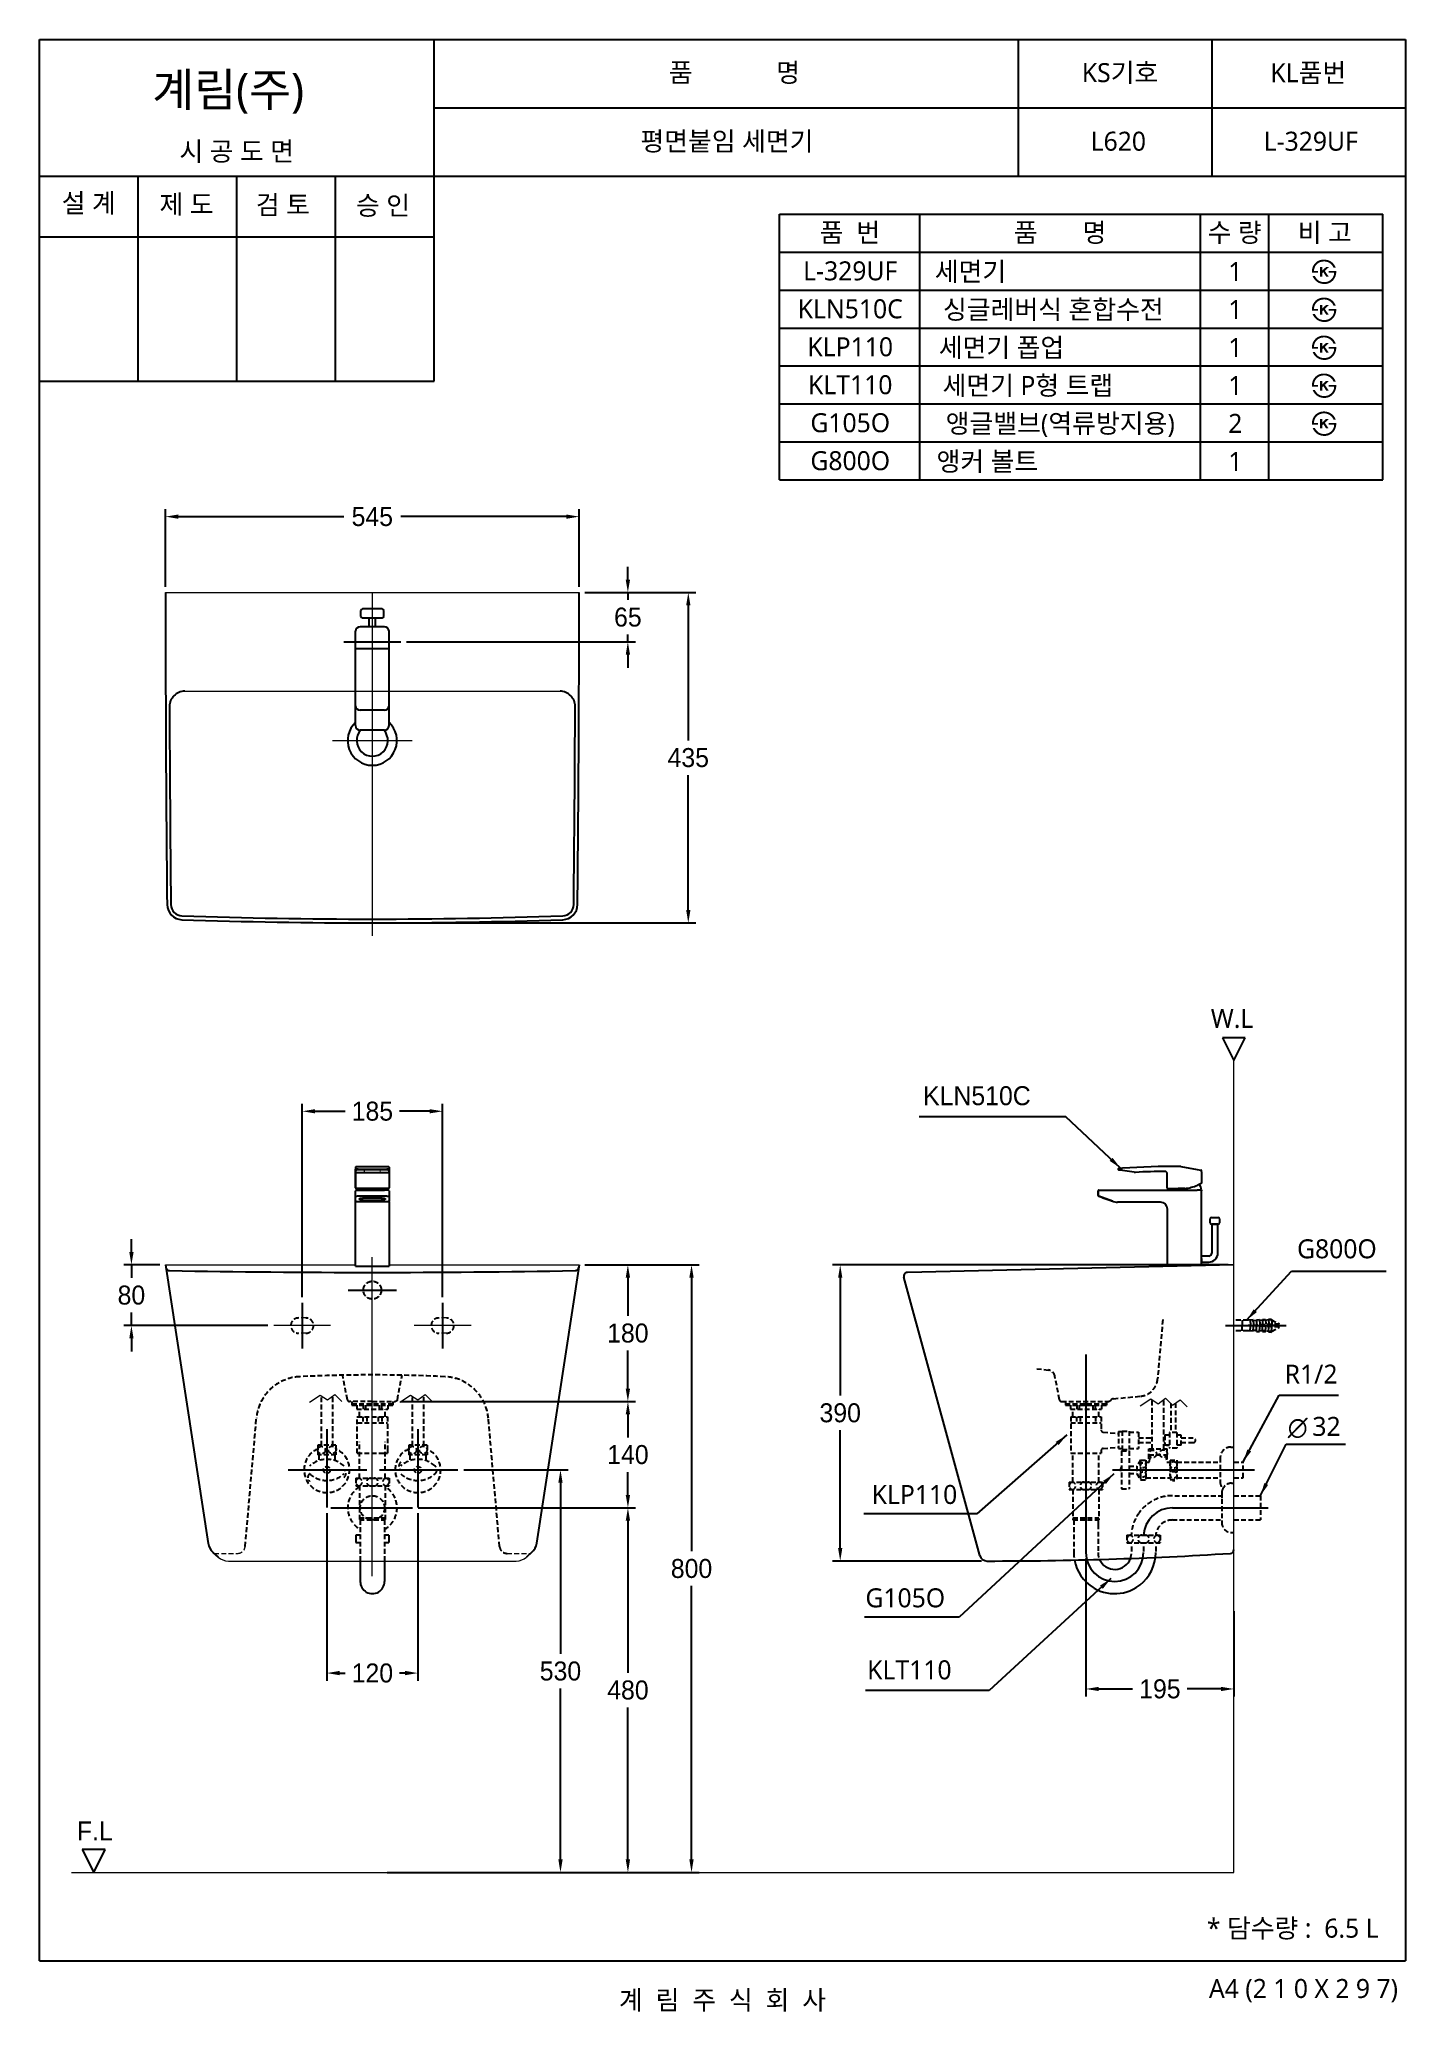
# Model space of a CAD drawing. Header units: millimetres. Extents: x 0 to 1800, y -67 to 2530.
import ezdxf
from ezdxf.enums import TextEntityAlignment as Align
from ezdxf.lldxf.tags import DXFTag

# ---------------------------------------------------------------- set-up
doc = ezdxf.new("R2010")
doc.units = ezdxf.units.MM
doc.linetypes.add('DASHED2', pattern=[9.525, 6.35, -3.175])
doc.layers.get('Defpoints').update_dxf_attribs({"color": 1})
for name, color, linetype in [('TEXT', 7, 'Continuous'), ('내부선 및 부속', 4, 'Continuous'), ('도각라인', 7, 'Continuous'), ('외형선', 3, 'Continuous'), ('점선', 6, 'DASHED2'), ('중심선', 1, 'DASHED'), ('치수선', 7, 'Continuous')]:
    doc.layers.add(name, color=color, linetype=linetype)
doc.styles.add('____', font='')
doc.styles.add('맑은고딕_치수', font='malgun.ttf', dxfattribs={"height": 25})
doc.styles.add('맑은고딕_통일', font='malgun.ttf', dxfattribs={"height": 25})
doc.styles.add('타이틀', font='H2GTRM.TTF', dxfattribs={"height": 25})
doc.styles.get('____').set_extended_font_data('굴림')
tags = doc.linetypes.add('DASHDOT', pattern=[70, 31, -13, 13, -13]).pattern_tags.tags
tags[10:11] = [DXFTag(74, 4), DXFTag(75, 0), DXFTag(340, '0'), DXFTag(46, 0.0), DXFTag(50, 0.0), DXFTag(44, 0.0), DXFTag(45, 0.0)]
tags[8:9] = [DXFTag(74, 4), DXFTag(75, 0), DXFTag(340, '0'), DXFTag(46, 0.0), DXFTag(50, 0.0), DXFTag(44, 0.0), DXFTag(45, 0.0)]
tags[6:7] = [DXFTag(74, 4), DXFTag(75, 0), DXFTag(340, '0'), DXFTag(46, 0.0), DXFTag(50, 0.0), DXFTag(44, 0.0), DXFTag(45, 0.0)]
tags[4:5] = [DXFTag(74, 4), DXFTag(75, 0), DXFTag(340, '0'), DXFTag(46, 0.0), DXFTag(50, 0.0), DXFTag(44, 0.0), DXFTag(45, 0.0)]
tags = doc.linetypes.add('DASHED', pattern=[25.72, 12.86, -12.86]).pattern_tags.tags
tags[6:7] = [DXFTag(74, 4), DXFTag(75, 0), DXFTag(340, '0'), DXFTag(46, 0.0), DXFTag(50, 0.0), DXFTag(44, 0.0), DXFTag(45, 0.0)]
tags[4:5] = [DXFTag(74, 4), DXFTag(75, 0), DXFTag(340, '0'), DXFTag(46, 0.0), DXFTag(50, 0.0), DXFTag(44, 0.0), DXFTag(45, 0.0)]
doc.dimstyles.new('MSADIM', dxfattribs={"dimtxt": 33, "dimasz": 17, "dimexe": 10, "dimexo": 7.5, "dimgap": 10, "dimtad": 0, "dimtih": 1, "dimtoh": 1, "dimdec": 0, "dimzin": 1, "dimdsep": 46, "dimtxsty": '____', "dimcen": 11.25, "dimadec": 0, "dimazin": 0, "dimtfac": 1, "dimtdec": 0, "dimtix": 1, "dimtmove": 0, "dimatfit": 3, "dimfxl": 0, "dimtolj": 1, "dimtzin": 1, "dimarcsym": 0})

msp = doc.modelspace()

# ---------------------------------------------------------------- texts
at = {"layer": 'TEXT', "style": '맑은고딕_통일'}
for s, p in [('품             명', (915.7, 2486.4)), ('KS기호', (1423.8, 2486.3)), ('KL품번', (1671.8, 2486.1)), ('시 공 도 면', (259.9, 2382.7)), ('평면붙임 세면기', (905.8, 2396)), ('L620', (1421.5, 2396)), ('L-329UF', (1675.1, 2396)), ('설 계', (65, 2314.6)), ('제 도', (193.8, 2312.9)), ('검 토', (320.8, 2312.3)), ('승 인', (452.7, 2311.4)), ('품  번', (1067.9, 2275.7)), ('품       명', (1344.8, 2275.7)), ('수 량', (1574.8, 2275.7)), ('비 고', (1693.6, 2275.7)), ('L-329UF', (1068.3, 2225.3)), ('세면기', (1226.7, 2224.4)), ('1', (1575.7, 2224.4)), ('KLN510C', (1068.3, 2175.3)), ('싱글레버식 혼합수전', (1335.9, 2174.4)), ('1', (1575.7, 2174.4)), ('KLP110', (1068.3, 2125.3)), ('세면기 폽업', (1267.6, 2124.4)), ('1', (1575.7, 2124.4)), ('KLT110', (1068.3, 2075.3)), ('세면기 P형 트랩', (1302.4, 2074.4)), ('1', (1575.7, 2074.4)), ('G105O', (1068.3, 2025.3)), ('앵글밸브(역류방지용)', (1345, 2024.4)), ('2', (1575.7, 2024.4)), ('G800O', (1068.3, 1975.3)), ('앵커 볼트', (1249, 1974.4)), ('1', (1575.7, 1974.4)), ('* 담수량 :  6.5 L', (1651.3, 42.9)), ('계  림  주  식  회  사', (900, -51.7))]:
    msp.add_text(s, height=25, dxfattribs=at).set_placement(p, align=Align.MIDDLE_CENTER)
msp.add_text('계림(주)', height=44, dxfattribs=at).set_placement((148.7, 2441.8))
at = {"layer": 'TEXT'}
for s, style, p in [('W.L', '맑은고딕_통일', (1571.4, 1240.7)), ('F.L', '타이틀', (73, 171))]:
    msp.add_text(s, height=25, dxfattribs=dict(at, style=style)).set_placement(p, align=Align.MIDDLE)
at = {"layer": 'TEXT', "style": '맑은고딕_통일'}
msp.add_text('A4 (2 1 0 X 2 9 7)', height=25, dxfattribs=at).set_placement((1790, -36.5), align=Align.MIDDLE_RIGHT)
at = {"layer": 'TEXT', "insert": (1164.3, 1151.6), "char_height": 25, "width": 380.447, "attachment_point": 1, "line_spacing_factor": 0.963855, "style": '타이틀'}
msp.add_mtext('\\A1;KLN510C', dxfattribs=at)
at = {"layer": '치수선', "style": '맑은고딕_치수'}
for s, p in [('∅', (1644.8, 689.7)), ('32', (1677.2, 691.2))]:
    msp.add_text(s, height=25, dxfattribs=at).set_placement(p)
at = {"layer": '치수선', "char_height": 25, "width": 380.447, "attachment_point": 1, "line_spacing_factor": 0.963855, "style": '맑은고딕_치수'}
for s, insert in [('\\A1;G800O', (1657, 950)), ('\\A1;R1/2', (1640.7, 785)), ('\\A1;KLP110', (1096.5, 626.5)), ('\\A1;G105O', (1088.3, 490.4)), ('\\A1;KLT110', (1090.6, 395.6))]:
    msp.add_mtext(s, dxfattribs=dict(at, insert=insert))

# ---------------------------------------------------------------- blocks, each defined once
blk = doc.blocks.new('*D1')
at = {"layer": 'Defpoints', "color": 0, "linetype": 'Continuous'}
for p in [(711.1, 1901.6), (166.1, 1801.7), (711.1, 1801.7)]:
    blk.add_point(p, dxfattribs=at)
at = {"layer": '치수선', "color": 0, "linetype": 'Continuous', "lineweight": -2}
for p, q in [((166.1, 1809.2), (166.1, 1911.6)), ((183.1, 1901.6), (401.3, 1901.6)), ((694.1, 1901.6), (476, 1901.6)), ((711.1, 1809.2), (711.1, 1911.6))]:
    blk.add_line(p, q, dxfattribs=at)
at = {"layer": '치수선', "color": 0, "linetype": 'Continuous'}
for points in [[(183.1, 1904.5), (183.1, 1898.8), (166.1, 1901.6)], [(694.1, 1904.5), (694.1, 1898.8), (711.1, 1901.6)]]:
    blk.add_solid(points, dxfattribs=at)
at = {"layer": '치수선', "color": 0, "linetype": 'Continuous', "insert": (438.6, 1901.6), "char_height": 25, "attachment_point": 5, "style": '____'}
blk.add_mtext('\\A1;545', dxfattribs=at)
blk = doc.blocks.new('*D2')
at = {"layer": 'Defpoints', "color": 0, "linetype": 'Continuous'}
for p in [(711.1, 1801.7), (476.1, 1736.7), (775.3, 1736.7)]:
    blk.add_point(p, dxfattribs=at)
at = {"layer": '치수선', "color": 0, "linetype": 'Continuous', "lineweight": -2}
for p, q in [((775.3, 1818.7), (775.3, 1835.7)), ((718.6, 1801.7), (785.3, 1801.7)), ((775.3, 1801.7), (775.3, 1792)), ((775.3, 1736.7), (775.3, 1746.3)), ((483.6, 1736.7), (785.3, 1736.7)), ((775.3, 1719.7), (775.3, 1702.7))]:
    blk.add_line(p, q, dxfattribs=at)
at = {"layer": '치수선', "color": 0, "linetype": 'Continuous'}
for points in [[(772.5, 1818.7), (778.2, 1818.7), (775.3, 1801.7)], [(772.5, 1719.7), (778.2, 1719.7), (775.3, 1736.7)]]:
    blk.add_solid(points, dxfattribs=at)
at = {"layer": '치수선', "color": 0, "linetype": 'Continuous', "insert": (775.3, 1769.2), "char_height": 25, "attachment_point": 5, "style": '____'}
blk.add_mtext('\\A1;65', dxfattribs=at)
blk = doc.blocks.new('*D3')
at = {"layer": 'Defpoints', "color": 0, "linetype": 'Continuous'}
for p in [(711.1, 1801.7), (438.6, 1366.7), (854.9, 1366.7)]:
    blk.add_point(p, dxfattribs=at)
at = {"layer": '치수선', "color": 0, "linetype": 'Continuous', "lineweight": -2}
for p, q in [((718.6, 1801.7), (864.9, 1801.7)), ((854.9, 1784.7), (854.9, 1607)), ((854.9, 1383.7), (854.9, 1561.3)), ((446.1, 1366.7), (864.9, 1366.7))]:
    blk.add_line(p, q, dxfattribs=at)
at = {"layer": '치수선', "color": 0, "linetype": 'Continuous'}
for points in [[(852.1, 1784.7), (857.8, 1784.7), (854.9, 1801.7)], [(852.1, 1383.7), (857.8, 1383.7), (854.9, 1366.7)]]:
    blk.add_solid(points, dxfattribs=at)
at = {"layer": '치수선', "color": 0, "linetype": 'Continuous', "insert": (854.9, 1584.2), "char_height": 25, "attachment_point": 5, "style": '____'}
blk.add_mtext('\\A1;435', dxfattribs=at)
blk = doc.blocks.new('*D4')
at = {"layer": 'Defpoints', "color": 0, "linetype": 'Continuous'}
for p in [(1378.8, 537.4), (1573.8, 468), (1573.8, 357.9)]:
    blk.add_point(p, dxfattribs=at)
at = {"layer": '치수선', "color": 0, "linetype": 'Continuous', "lineweight": -2}
for p, q in [((1378.8, 529.9), (1378.8, 347.9)), ((1573.8, 460.5), (1573.8, 347.9)), ((1395.8, 357.9), (1440.3, 357.9)), ((1556.8, 357.9), (1512.2, 357.9))]:
    blk.add_line(p, q, dxfattribs=at)
at = {"layer": '치수선', "color": 0, "linetype": 'Continuous'}
for points in [[(1395.8, 360.7), (1395.8, 355.1), (1378.8, 357.9)], [(1556.8, 360.7), (1556.8, 355.1), (1573.8, 357.9)]]:
    blk.add_solid(points, dxfattribs=at)
at = {"layer": '치수선', "color": 0, "linetype": 'Continuous', "insert": (1476.3, 357.9), "char_height": 25, "attachment_point": 5, "style": '____'}
blk.add_mtext('\\A1;195', dxfattribs=at)
blk = doc.blocks.new('*D5')
at = {"layer": 'Defpoints', "color": 0, "linetype": 'Continuous'}
for p in [(1573.8, 916.4), (1055.1, 526.4), (1248.8, 526.4)]:
    blk.add_point(p, dxfattribs=at)
at = {"layer": '치수선', "color": 0, "linetype": 'Continuous', "lineweight": -2}
for p, q in [((1566.3, 916.4), (1045.1, 916.4)), ((1055.1, 899.4), (1055.1, 744.2)), ((1055.1, 543.4), (1055.1, 698.6)), ((1241.3, 526.4), (1045.1, 526.4))]:
    blk.add_line(p, q, dxfattribs=at)
at = {"layer": '치수선', "color": 0, "linetype": 'Continuous'}
for points in [[(1052.3, 899.4), (1057.9, 899.4), (1055.1, 916.4)], [(1052.3, 543.4), (1057.9, 543.4), (1055.1, 526.4)]]:
    blk.add_solid(points, dxfattribs=at)
at = {"layer": '치수선', "color": 0, "linetype": 'Continuous', "insert": (1055.1, 721.4), "char_height": 25, "attachment_point": 5, "style": '____'}
blk.add_mtext('\\A1;390', dxfattribs=at)
blk = doc.blocks.new('*D6')
at = {"layer": 'Defpoints', "color": 0, "linetype": 'Continuous'}
for p in [(711.2, 916.4), (468.7, 736.4), (775.3, 736.4)]:
    blk.add_point(p, dxfattribs=at)
at = {"layer": '치수선', "color": 0, "linetype": 'Continuous', "lineweight": -2}
for p, q in [((718.7, 916.4), (785.3, 916.4)), ((775.3, 899.4), (775.3, 849.2)), ((775.3, 753.4), (775.3, 803.5)), ((476.2, 736.4), (785.3, 736.4))]:
    blk.add_line(p, q, dxfattribs=at)
at = {"layer": '치수선', "color": 0, "linetype": 'Continuous'}
for points in [[(772.5, 899.4), (778.2, 899.4), (775.3, 916.4)], [(772.5, 753.4), (778.2, 753.4), (775.3, 736.4)]]:
    blk.add_solid(points, dxfattribs=at)
at = {"layer": '치수선', "color": 0, "linetype": 'Continuous', "insert": (775.3, 826.4), "char_height": 25, "attachment_point": 5, "style": '____'}
blk.add_mtext('\\A1;180', dxfattribs=at)
blk = doc.blocks.new('*D7')
at = {"layer": 'Defpoints', "color": 0, "linetype": 'Continuous'}
for p in [(166.1, 916.4), (121.2, 836.4), (308.6, 836.4)]:
    blk.add_point(p, dxfattribs=at)
at = {"layer": '치수선', "color": 0, "linetype": 'Continuous', "lineweight": -2}
for p, q in [((121.2, 933.4), (121.2, 950.4)), ((158.6, 916.4), (111.2, 916.4)), ((121.2, 916.4), (121.2, 899.2)), ((301.1, 836.4), (111.2, 836.4)), ((121.2, 836.4), (121.2, 853.6)), ((121.2, 819.4), (121.2, 802.4))]:
    blk.add_line(p, q, dxfattribs=at)
at = {"layer": '치수선', "color": 0, "linetype": 'Continuous'}
for points in [[(118.4, 933.4), (124.1, 933.4), (121.2, 916.4)], [(118.4, 819.4), (124.1, 819.4), (121.2, 836.4)]]:
    blk.add_solid(points, dxfattribs=at)
at = {"layer": '치수선', "color": 0, "linetype": 'Continuous', "insert": (121.2, 876.4), "char_height": 25, "attachment_point": 5, "style": '____'}
blk.add_mtext('\\A1;80', dxfattribs=at)
blk = doc.blocks.new('*D8')
at = {"layer": 'Defpoints', "color": 0, "linetype": 'Continuous'}
for p in [(531.2, 1118.6), (346.2, 866.4), (531.2, 866.4)]:
    blk.add_point(p, dxfattribs=at)
at = {"layer": '치수선', "color": 0, "linetype": 'Continuous', "lineweight": -2}
for p, q in [((346.2, 873.9), (346.2, 1128.6)), ((363.2, 1118.6), (402.7, 1118.6)), ((514.2, 1118.6), (474.6, 1118.6)), ((531.2, 873.9), (531.2, 1128.6))]:
    blk.add_line(p, q, dxfattribs=at)
at = {"layer": '치수선', "color": 0, "linetype": 'Continuous'}
for points in [[(363.2, 1121.4), (363.2, 1115.8), (346.2, 1118.6)], [(514.2, 1121.4), (514.2, 1115.8), (531.2, 1118.6)]]:
    blk.add_solid(points, dxfattribs=at)
at = {"layer": '치수선', "color": 0, "linetype": 'Continuous', "insert": (438.7, 1118.6), "char_height": 25, "attachment_point": 5, "style": '____'}
blk.add_mtext('\\A1;185', dxfattribs=at)
blk = doc.blocks.new('*D9')
at = {"layer": 'Defpoints', "color": 0, "linetype": 'Continuous'}
for p in [(775.4, 736.4), (775.4, 736.4), (491.7, 596.4)]:
    blk.add_point(p, dxfattribs=at)
at = {"layer": '치수선', "color": 0, "linetype": 'Continuous', "lineweight": -2}
for p, q in [((782.9, 736.4), (785.4, 736.4)), ((775.4, 719.4), (775.4, 689.2)), ((775.4, 613.4), (775.4, 643.5)), ((499.2, 596.4), (785.4, 596.4))]:
    blk.add_line(p, q, dxfattribs=at)
at = {"layer": '치수선', "color": 0, "linetype": 'Continuous'}
for points in [[(772.5, 719.4), (778.2, 719.4), (775.4, 736.4)], [(772.5, 613.4), (778.2, 613.4), (775.4, 596.4)]]:
    blk.add_solid(points, dxfattribs=at)
at = {"layer": '치수선', "color": 0, "linetype": 'Continuous', "insert": (775.4, 666.4), "char_height": 25, "attachment_point": 5, "style": '____'}
blk.add_mtext('\\A1;140', dxfattribs=at)
blk = doc.blocks.new('*D10')
at = {"layer": 'Defpoints', "color": 0, "linetype": 'Continuous'}
for p in [(378.7, 596.8), (498.7, 596.8), (498.7, 378.8)]:
    blk.add_point(p, dxfattribs=at)
at = {"layer": '치수선', "color": 0, "linetype": 'Continuous', "lineweight": -2}
for p, q in [((378.7, 589.3), (378.7, 368.8)), ((498.7, 589.3), (498.7, 368.8)), ((395.7, 378.8), (402.8, 378.8)), ((481.7, 378.8), (474.6, 378.8))]:
    blk.add_line(p, q, dxfattribs=at)
at = {"layer": '치수선', "color": 0, "linetype": 'Continuous'}
for points in [[(395.7, 381.7), (395.7, 376), (378.7, 378.8)], [(481.7, 381.7), (481.7, 376), (498.7, 378.8)]]:
    blk.add_solid(points, dxfattribs=at)
at = {"layer": '치수선', "color": 0, "linetype": 'Continuous', "insert": (438.7, 378.8), "char_height": 25, "attachment_point": 5, "style": '____'}
blk.add_mtext('\\A1;120', dxfattribs=at)
blk = doc.blocks.new('*D12')
at = {"layer": 'Defpoints', "color": 0, "linetype": 'Continuous'}
for p in [(775.4, 916.4), (450.8, 116.4), (859.2, 116.4)]:
    blk.add_point(p, dxfattribs=at)
at = {"layer": '치수선', "color": 0, "linetype": 'Continuous', "lineweight": -2}
for p, q in [((782.9, 916.4), (869.2, 916.4)), ((859.2, 899.4), (859.2, 539.2)), ((859.2, 133.4), (859.2, 493.6)), ((458.3, 116.4), (869.2, 116.4))]:
    blk.add_line(p, q, dxfattribs=at)
at = {"layer": '치수선', "color": 0, "linetype": 'Continuous'}
for points in [[(856.3, 899.4), (862, 899.4), (859.2, 916.4)], [(856.3, 133.4), (862, 133.4), (859.2, 116.4)]]:
    blk.add_solid(points, dxfattribs=at)
at = {"layer": '치수선', "color": 0, "linetype": 'Continuous', "insert": (859.2, 516.4), "char_height": 25, "attachment_point": 5, "style": '____'}
blk.add_mtext('\\A1;800', dxfattribs=at)
blk = doc.blocks.new('*D13')
at = {"layer": 'Defpoints', "color": 0, "linetype": 'Continuous'}
for p in [(491.7, 596.4), (663.8, 116.4), (775.4, 116.4)]:
    blk.add_point(p, dxfattribs=at)
at = {"layer": '치수선', "color": 0, "linetype": 'Continuous', "lineweight": -2}
for p, q in [((499.2, 596.4), (785.4, 596.4)), ((775.4, 579.4), (775.4, 379.2)), ((775.4, 133.4), (775.4, 333.6)), ((671.3, 116.4), (785.4, 116.4))]:
    blk.add_line(p, q, dxfattribs=at)
at = {"layer": '치수선', "color": 0, "linetype": 'Continuous'}
for points in [[(772.5, 579.4), (778.2, 579.4), (775.4, 596.4)], [(772.5, 133.4), (778.2, 133.4), (775.4, 116.4)]]:
    blk.add_solid(points, dxfattribs=at)
at = {"layer": '치수선', "color": 0, "linetype": 'Continuous', "insert": (775.4, 356.4), "char_height": 25, "attachment_point": 5, "style": '____'}
blk.add_mtext('\\A1;480', dxfattribs=at)
blk = doc.blocks.new('*D11')
at = {"color": 0, "lineweight": -2}
for p, q in [((559, 646.4), (696.5, 646.4)), ((686.5, 629.4), (686.5, 404.2)), ((686.5, 133.4), (686.5, 358.6)), ((671.3, 116.4), (696.5, 116.4))]:
    blk.add_line(p, q, dxfattribs=at)
at = {"color": 0}
for points in [[(683.7, 629.4), (689.4, 629.4), (686.5, 646.4)], [(683.7, 133.4), (689.4, 133.4), (686.5, 116.4)]]:
    blk.add_solid(points, dxfattribs=at)
at = {"layer": 'Defpoints', "color": 0}
for p in [(551.5, 646.4), (663.8, 116.4), (686.5, 116.4)]:
    blk.add_point(p, dxfattribs=at)
at = {"color": 0, "insert": (686.5, 381.4), "char_height": 25, "attachment_point": 5, "style": '____'}
blk.add_mtext('\\A1;530', dxfattribs=at)

# ---------------------------------------------------------------- dimensions: what is measured, and where the dimension line sits
dim = msp.add_linear_dim(base=(686.5, 116.4), p1=(551.5, 646.4), p2=(663.8, 116.4), angle=90, dimstyle='MSADIM', override={"dimtxt": 25, "dimtofl": 0})
dim.commit()
dim.dimension.update_dxf_attribs({"geometry": '*D11', "text_midpoint": (686.5, 381.4)})
at = {"layer": '치수선', "linetype": 'Continuous'}
for base, p1, p2, picture, middle in [((711.1, 1901.6), (166.1, 1801.7), (711.1, 1801.7), '*D1', (438.6, 1901.6)), ((531.2, 1118.6), (346.2, 866.4), (531.2, 866.4), '*D8', (438.7, 1118.6)), ((1573.8, 357.9), (1378.8, 537.4), (1573.8, 468), '*D4', (1476.3, 357.9))]:
    dim = msp.add_linear_dim(base=base, p1=p1, p2=p2, dimstyle='MSADIM', override={"dimtxt": 25}, dxfattribs=at)
    dim.commit()
    dim.dimension.update_dxf_attribs({"geometry": picture, "text_midpoint": middle})
for base, p1, p2, picture, middle in [((775.3, 1736.7), (711.1, 1801.7), (476.1, 1736.7), '*D2', (775.3, 1769.2)), ((854.9, 1366.7), (711.1, 1801.7), (438.6, 1366.7), '*D3', (854.9, 1584.2)), ((121.2, 836.4), (166.1, 916.4), (308.6, 836.4), '*D7', (121.2, 876.4)), ((859.2, 116.4), (775.4, 916.4), (450.8, 116.4), '*D12', (859.2, 516.4)), ((775.3, 736.4), (711.2, 916.4), (468.7, 736.4), '*D6', (775.3, 826.4)), ((1055.1, 526.4), (1573.8, 916.4), (1248.8, 526.4), '*D5', (1055.1, 721.4)), ((775.4, 736.4), (491.7, 596.4), (775.4, 736.4), '*D9', (775.4, 666.4)), ((775.4, 116.4), (491.7, 596.4), (663.8, 116.4), '*D13', (775.4, 356.4))]:
    dim = msp.add_linear_dim(base=base, p1=p1, p2=p2, angle=90, dimstyle='MSADIM', override={"dimtxt": 25}, dxfattribs=at)
    dim.commit()
    dim.dimension.update_dxf_attribs({"geometry": picture, "text_midpoint": middle})
dim = msp.add_linear_dim(base=(498.7, 378.8), p1=(378.7, 596.8), p2=(498.7, 596.8), dimstyle='MSADIM', override={"dimtxt": 25}, dxfattribs=at)
dim.commit()
dim.dimension.update_dxf_attribs({"geometry": '*D10', "text_midpoint": (438.7, 378.8), "dimtype": 160})

# ---------------------------------------------------------------- hatches: boundary and pattern name
at = {"layer": 'TEXT'}
for points in [[(1676.6, 2222.8), (1676.6, 2223.2), (1676.6, 2223.6), (1676.5, 2224), (1676.6, 2224.4), (1676.6, 2224.8), (1676.6, 2225.2), (1676.6, 2225.6), (1676.7, 2226), (1676.7, 2226.4), (1676.8, 2226.8), (1676.8, 2227.2), (1676.9, 2227.6), (1677, 2228), (1677.1, 2228.4), (1677.2, 2228.8), (1677.3, 2229.1), (1677.4, 2229.5), (1677.5, 2229.9), (1677.7, 2230.3), (1677.8, 2230.6), (1678, 2231), (1678.1, 2231.4), (1678.3, 2231.7), (1678.5, 2232.1), (1678.7, 2232.4), (1678.9, 2232.7), (1679.1, 2233.1), (1679.3, 2233.4), (1679.5, 2233.7), (1679.7, 2234), (1680, 2234.3), (1680.5, 2234.9), (1680.8, 2235.2), (1681, 2235.5), (1681.3, 2235.8), (1681.6, 2236.1), (1681.9, 2236.4), (1682.2, 2236.6), (1682.5, 2236.9), (1682.8, 2237.1), (1683.2, 2237.4), (1683.5, 2237.6), (1683.8, 2237.8), (1684.2, 2238), (1684.5, 2238.2), (1684.9, 2238.4), (1685.2, 2238.6), (1685.7, 2238.7), (1686.1, 2238.9), (1686.5, 2239.1), (1686.9, 2239.2), (1687.3, 2239.4), (1687.8, 2239.5), (1688.2, 2239.6), (1688.6, 2239.7), (1689.1, 2239.8), (1689.5, 2239.9), (1690, 2239.9), (1690.5, 2240), (1691, 2240), (1691.4, 2240.1), (1691.9, 2240.1), (1692.4, 2240.1), (1693.2, 2240.1), (1693.6, 2240.1), (1693.9, 2240), (1694.3, 2240), (1694.7, 2240), (1695, 2239.9), (1695.4, 2239.9), (1695.7, 2239.8), (1696.1, 2239.7), (1696.4, 2239.7), (1696.8, 2239.6), (1697.1, 2239.5), (1697.4, 2239.4), (1697.8, 2239.3), (1698.1, 2239.2), (1698.4, 2239.1), (1698.7, 2239), (1699, 2238.9), (1699.4, 2238.7), (1699.7, 2238.6), (1700, 2238.5), (1700.3, 2238.3), (1700.6, 2238.2), (1700.8, 2238), (1701.1, 2237.8), (1701.4, 2237.7), (1701.7, 2237.5), (1702, 2237.3), (1702.2, 2237.1), (1702.5, 2236.9), (1702.8, 2236.7), (1703.2, 2236.4), (1703.6, 2236), (1704, 2235.6), (1704.4, 2235.2), (1704.8, 2234.8), (1705.1, 2234.4), (1705.5, 2234), (1705.8, 2233.6), (1706.1, 2233.1), (1706.4, 2232.6), (1706.7, 2232.2), (1707, 2231.7), (1707.3, 2231.1), (1707.5, 2230.6), (1707.8, 2230.1), (1708, 2229.5), (1708, 2229.5), (1704.9, 2229.5), (1704.9, 2229.5), (1704.8, 2229.7), (1704.8, 2229.9), (1704.7, 2230.1), (1704.6, 2230.2), (1704.6, 2230.4), (1704.5, 2230.6), (1704.4, 2230.7), (1704.3, 2230.9), (1704.2, 2231.1), (1704.1, 2231.2), (1704, 2231.4), (1703.9, 2231.6), (1703.8, 2231.7), (1703.7, 2231.9), (1703.6, 2232.1), (1703.5, 2232.2), (1703.3, 2232.4), (1703.2, 2232.6), (1702.9, 2232.9), (1702.7, 2233.2), (1702.4, 2233.5), (1702.1, 2233.8), (1701.7, 2234.1), (1701.4, 2234.4), (1701, 2234.7), (1700.8, 2234.9), (1700.6, 2235.1), (1700.3, 2235.2), (1700.1, 2235.4), (1699.9, 2235.5), (1699.6, 2235.7), (1699.4, 2235.8), (1699.1, 2236), (1698.9, 2236.1), (1698.6, 2236.2), (1698.4, 2236.4), (1698.1, 2236.5), (1697.9, 2236.6), (1697.6, 2236.7), (1697.4, 2236.8), (1697.1, 2236.9), (1696.8, 2237), (1696.6, 2237), (1696.3, 2237.1), (1696.1, 2237.2), (1695.8, 2237.3), (1695.5, 2237.3), (1695.2, 2237.4), (1695, 2237.4), (1694.7, 2237.5), (1694.4, 2237.5), (1694.1, 2237.5), (1693.8, 2237.6), (1693.6, 2237.6), (1693.3, 2237.6), (1693, 2237.6), (1692.7, 2237.6), (1692.3, 2237.6), (1692, 2237.6), (1691.7, 2237.6), (1691.3, 2237.5), (1691, 2237.5), (1690.7, 2237.5), (1690.3, 2237.4), (1690, 2237.4), (1689.7, 2237.3), (1689.4, 2237.3), (1689.1, 2237.2), (1688.8, 2237.1), (1688.5, 2237), (1688.2, 2237), (1687.9, 2236.9), (1687.6, 2236.8), (1687.3, 2236.7), (1687, 2236.5), (1686.7, 2236.4), (1686.5, 2236.3), (1686.2, 2236.2), (1685.9, 2236), (1685.6, 2235.9), (1685.4, 2235.7), (1685.1, 2235.6), (1684.9, 2235.4), (1684.6, 2235.2), (1684.4, 2235), (1684.1, 2234.9), (1683.9, 2234.7), (1683.7, 2234.5), (1683.4, 2234.3), (1683.2, 2234), (1683, 2233.8), (1682.7, 2233.6), (1682.5, 2233.4), (1682.3, 2233.1), (1682.1, 2232.9), (1681.9, 2232.6), (1681.7, 2232.4), (1681.6, 2232.1), (1681.4, 2231.9), (1681.2, 2231.6), (1681.1, 2231.4), (1680.9, 2231.1), (1680.8, 2230.8), (1680.6, 2230.5), (1680.5, 2230.3), (1680.4, 2230), (1680.3, 2229.7), (1680.2, 2229.4), (1680, 2229.1), (1680, 2228.8), (1679.9, 2228.5), (1679.8, 2228.2), (1679.7, 2227.8), (1679.6, 2227.5), (1679.6, 2227.2), (1679.5, 2226.9), (1679.5, 2226.5), (1679.4, 2226.2), (1679.4, 2225.8), (1679.4, 2225.5), (1679.3, 2225.1), (1679.3, 2225.1), (1684.5, 2225.1), (1684.5, 2225.1), (1684.5, 2225.1), (1684.5, 2222.8), (1684.5, 2222.8), (1684.5, 2222.8), (1676.6, 2222.8)], [(1708.7, 2225.1), (1708.8, 2224.7), (1708.7, 2224.3), (1708.7, 2223.8), (1708.7, 2223.4), (1708.7, 2223), (1708.6, 2222.5), (1708.6, 2222.1), (1708.5, 2221.7), (1708.5, 2221.3), (1708.4, 2220.9), (1708.3, 2220.4), (1708.2, 2220), (1708.1, 2219.6), (1708, 2219.2), (1707.8, 2218.8), (1707.7, 2218.4), (1707.6, 2218), (1707.4, 2217.6), (1707.3, 2217.3), (1707.1, 2216.9), (1706.9, 2216.5), (1706.7, 2216.2), (1706.6, 2215.8), (1706.4, 2215.5), (1706.2, 2215.1), (1705.9, 2214.8), (1705.7, 2214.5), (1705.5, 2214.2), (1705.3, 2213.8), (1705, 2213.5), (1704.8, 2213.2), (1704.5, 2212.9), (1704.2, 2212.6), (1704, 2212.4), (1703.7, 2212.1), (1703.4, 2211.8), (1703.1, 2211.6), (1702.8, 2211.3), (1702.5, 2211.1), (1702.2, 2210.8), (1701.9, 2210.6), (1701.6, 2210.4), (1701.2, 2210.2), (1700.9, 2210), (1700.6, 2209.8), (1700.2, 2209.6), (1699.9, 2209.4), (1699.5, 2209.3), (1699.2, 2209.1), (1698.8, 2209), (1698.4, 2208.8), (1698, 2208.7), (1697.7, 2208.6), (1697.3, 2208.5), (1696.9, 2208.4), (1696.5, 2208.3), (1696.1, 2208.2), (1695.7, 2208.1), (1695.3, 2208.1), (1694.9, 2208), (1694.5, 2208), (1694.1, 2208), (1693.7, 2207.9), (1693.3, 2207.9), (1692.6, 2207.9), (1692, 2208), (1691.3, 2208), (1690.7, 2208.1), (1690.1, 2208.2), (1689.8, 2208.2), (1689.5, 2208.3), (1689.2, 2208.3), (1688.9, 2208.4), (1688.6, 2208.5), (1688.3, 2208.6), (1688, 2208.6), (1687.7, 2208.7), (1687.4, 2208.8), (1687.1, 2208.9), (1686.8, 2209), (1686.6, 2209.1), (1686.3, 2209.2), (1686, 2209.4), (1685.7, 2209.5), (1685.5, 2209.6), (1685.2, 2209.7), (1684.9, 2209.9), (1684.7, 2210), (1684.4, 2210.2), (1684.1, 2210.3), (1683.6, 2210.7), (1683.4, 2210.8), (1683.1, 2211), (1682.8, 2211.2), (1682.6, 2211.4), (1682.4, 2211.6), (1682.1, 2211.8), (1681.9, 2212), (1681.6, 2212.2), (1681.4, 2212.5), (1681.2, 2212.7), (1681, 2212.9), (1680.8, 2213.1), (1680.5, 2213.4), (1680.3, 2213.6), (1680.1, 2213.9), (1679.9, 2214.1), (1679.7, 2214.4), (1679.6, 2214.6), (1679.4, 2214.9), (1679.2, 2215.2), (1679, 2215.5), (1678.8, 2215.7), (1678.7, 2216), (1678.5, 2216.3), (1678.3, 2216.6), (1678.2, 2216.9), (1678, 2217.2), (1677.8, 2217.8), (1677.5, 2218.5), (1677.5, 2218.5), (1680.4, 2218.5), (1680.4, 2218.5), (1680.7, 2218.1), (1680.9, 2217.6), (1681.1, 2217.2), (1681.4, 2216.9), (1681.6, 2216.5), (1681.9, 2216.1), (1682.1, 2215.8), (1682.4, 2215.4), (1682.7, 2215.1), (1682.9, 2214.8), (1683.2, 2214.5), (1683.5, 2214.2), (1683.8, 2213.9), (1684.1, 2213.6), (1684.4, 2213.3), (1684.7, 2213.1), (1684.9, 2212.9), (1685.2, 2212.7), (1685.4, 2212.6), (1685.6, 2212.4), (1685.9, 2212.3), (1686.1, 2212.1), (1686.3, 2212), (1686.6, 2211.9), (1686.8, 2211.7), (1687.1, 2211.6), (1687.3, 2211.5), (1687.6, 2211.4), (1687.9, 2211.3), (1688.1, 2211.2), (1688.4, 2211.1), (1688.7, 2211), (1688.9, 2211), (1689.2, 2210.9), (1689.5, 2210.8), (1689.8, 2210.8), (1690, 2210.7), (1690.3, 2210.7), (1690.6, 2210.6), (1690.9, 2210.6), (1691.2, 2210.6), (1691.5, 2210.5), (1691.8, 2210.5), (1692.1, 2210.5), (1692.4, 2210.5), (1692.7, 2210.5), (1693, 2210.5), (1693.9, 2210.5), (1694.1, 2210.6), (1694.4, 2210.6), (1694.7, 2210.6), (1694.9, 2210.6), (1695.2, 2210.7), (1695.5, 2210.7), (1695.7, 2210.8), (1696, 2210.8), (1696.3, 2210.9), (1696.5, 2210.9), (1696.8, 2211), (1697, 2211.1), (1697.3, 2211.2), (1697.5, 2211.2), (1697.8, 2211.3), (1698, 2211.4), (1698.3, 2211.5), (1698.5, 2211.6), (1698.8, 2211.8), (1699, 2211.9), (1699.2, 2212), (1699.5, 2212.1), (1699.7, 2212.3), (1699.9, 2212.4), (1700.2, 2212.6), (1700.4, 2212.7), (1700.6, 2212.9), (1700.9, 2213), (1701.1, 2213.2), (1701.3, 2213.4), (1701.6, 2213.6), (1701.8, 2213.8), (1702, 2214), (1702.3, 2214.3), (1702.5, 2214.5), (1702.7, 2214.8), (1702.9, 2215), (1703.2, 2215.3), (1703.3, 2215.5), (1703.5, 2215.8), (1703.7, 2216), (1703.9, 2216.3), (1704.1, 2216.6), (1704.2, 2216.9), (1704.4, 2217.2), (1704.5, 2217.4), (1704.7, 2217.7), (1704.8, 2218), (1704.9, 2218.3), (1705.1, 2218.7), (1705.2, 2219), (1705.3, 2219.3), (1705.4, 2219.6), (1705.5, 2220), (1705.6, 2220.3), (1705.6, 2220.6), (1705.7, 2221), (1705.8, 2221.3), (1705.8, 2221.7), (1705.9, 2222.1), (1705.9, 2222.4), (1705.9, 2222.8), (1705.9, 2222.8), (1698.5, 2222.8), (1698.5, 2222.8), (1698.5, 2222.8), (1698.5, 2225.1), (1698.5, 2225.1), (1698.5, 2225.1), (1708.7, 2225.1)], [(1690.3, 2225.8), (1695.1, 2230.2), (1699, 2230.2), (1693.6, 2225.2), (1698.7, 2217.7), (1695.3, 2217.7), (1691.7, 2223.4), (1690.3, 2222.2), (1690.3, 2217.7), (1687.4, 2217.7), (1687.4, 2230.3), (1690.3, 2230.3)], [(1676.6, 2172.8), (1676.6, 2173.2), (1676.6, 2173.6), (1676.5, 2174), (1676.6, 2174.4), (1676.6, 2174.8), (1676.6, 2175.2), (1676.6, 2175.6), (1676.7, 2176), (1676.7, 2176.4), (1676.8, 2176.8), (1676.8, 2177.2), (1676.9, 2177.6), (1677, 2178), (1677.1, 2178.4), (1677.2, 2178.8), (1677.3, 2179.1), (1677.4, 2179.5), (1677.5, 2179.9), (1677.7, 2180.3), (1677.8, 2180.6), (1678, 2181), (1678.1, 2181.4), (1678.3, 2181.7), (1678.5, 2182.1), (1678.7, 2182.4), (1678.9, 2182.7), (1679.1, 2183.1), (1679.3, 2183.4), (1679.5, 2183.7), (1679.7, 2184), (1680, 2184.3), (1680.5, 2184.9), (1680.8, 2185.2), (1681, 2185.5), (1681.3, 2185.8), (1681.6, 2186.1), (1681.9, 2186.4), (1682.2, 2186.6), (1682.5, 2186.9), (1682.8, 2187.1), (1683.2, 2187.4), (1683.5, 2187.6), (1683.8, 2187.8), (1684.2, 2188), (1684.5, 2188.2), (1684.9, 2188.4), (1685.2, 2188.6), (1685.7, 2188.7), (1686.1, 2188.9), (1686.5, 2189.1), (1686.9, 2189.2), (1687.3, 2189.4), (1687.8, 2189.5), (1688.2, 2189.6), (1688.6, 2189.7), (1689.1, 2189.8), (1689.5, 2189.9), (1690, 2189.9), (1690.5, 2190), (1691, 2190), (1691.4, 2190.1), (1691.9, 2190.1), (1692.4, 2190.1), (1693.2, 2190.1), (1693.6, 2190.1), (1693.9, 2190), (1694.3, 2190), (1694.7, 2190), (1695, 2189.9), (1695.4, 2189.9), (1695.7, 2189.8), (1696.1, 2189.7), (1696.4, 2189.7), (1696.8, 2189.6), (1697.1, 2189.5), (1697.4, 2189.4), (1697.8, 2189.3), (1698.1, 2189.2), (1698.4, 2189.1), (1698.7, 2189), (1699, 2188.9), (1699.4, 2188.7), (1699.7, 2188.6), (1700, 2188.5), (1700.3, 2188.3), (1700.6, 2188.2), (1700.8, 2188), (1701.1, 2187.8), (1701.4, 2187.7), (1701.7, 2187.5), (1702, 2187.3), (1702.2, 2187.1), (1702.5, 2186.9), (1702.8, 2186.7), (1703.2, 2186.4), (1703.6, 2186), (1704, 2185.6), (1704.4, 2185.2), (1704.8, 2184.8), (1705.1, 2184.4), (1705.5, 2184), (1705.8, 2183.6), (1706.1, 2183.1), (1706.4, 2182.6), (1706.7, 2182.2), (1707, 2181.7), (1707.3, 2181.1), (1707.5, 2180.6), (1707.8, 2180.1), (1708, 2179.5), (1708, 2179.5), (1704.9, 2179.5), (1704.9, 2179.5), (1704.8, 2179.7), (1704.8, 2179.9), (1704.7, 2180.1), (1704.6, 2180.2), (1704.6, 2180.4), (1704.5, 2180.6), (1704.4, 2180.7), (1704.3, 2180.9), (1704.2, 2181.1), (1704.1, 2181.2), (1704, 2181.4), (1703.9, 2181.6), (1703.8, 2181.7), (1703.7, 2181.9), (1703.6, 2182.1), (1703.5, 2182.2), (1703.3, 2182.4), (1703.2, 2182.6), (1702.9, 2182.9), (1702.7, 2183.2), (1702.4, 2183.5), (1702.1, 2183.8), (1701.7, 2184.1), (1701.4, 2184.4), (1701, 2184.7), (1700.8, 2184.9), (1700.6, 2185.1), (1700.3, 2185.2), (1700.1, 2185.4), (1699.9, 2185.5), (1699.6, 2185.7), (1699.4, 2185.8), (1699.1, 2186), (1698.9, 2186.1), (1698.6, 2186.2), (1698.4, 2186.4), (1698.1, 2186.5), (1697.9, 2186.6), (1697.6, 2186.7), (1697.4, 2186.8), (1697.1, 2186.9), (1696.8, 2187), (1696.6, 2187), (1696.3, 2187.1), (1696.1, 2187.2), (1695.8, 2187.3), (1695.5, 2187.3), (1695.2, 2187.4), (1695, 2187.4), (1694.7, 2187.5), (1694.4, 2187.5), (1694.1, 2187.5), (1693.8, 2187.6), (1693.6, 2187.6), (1693.3, 2187.6), (1693, 2187.6), (1692.7, 2187.6), (1692.3, 2187.6), (1692, 2187.6), (1691.7, 2187.6), (1691.3, 2187.5), (1691, 2187.5), (1690.7, 2187.5), (1690.3, 2187.4), (1690, 2187.4), (1689.7, 2187.3), (1689.4, 2187.3), (1689.1, 2187.2), (1688.8, 2187.1), (1688.5, 2187), (1688.2, 2187), (1687.9, 2186.9), (1687.6, 2186.8), (1687.3, 2186.7), (1687, 2186.5), (1686.7, 2186.4), (1686.5, 2186.3), (1686.2, 2186.2), (1685.9, 2186), (1685.6, 2185.9), (1685.4, 2185.7), (1685.1, 2185.6), (1684.9, 2185.4), (1684.6, 2185.2), (1684.4, 2185), (1684.1, 2184.9), (1683.9, 2184.7), (1683.7, 2184.5), (1683.4, 2184.3), (1683.2, 2184), (1683, 2183.8), (1682.7, 2183.6), (1682.5, 2183.4), (1682.3, 2183.1), (1682.1, 2182.9), (1681.9, 2182.6), (1681.7, 2182.4), (1681.6, 2182.1), (1681.4, 2181.9), (1681.2, 2181.6), (1681.1, 2181.4), (1680.9, 2181.1), (1680.8, 2180.8), (1680.6, 2180.5), (1680.5, 2180.3), (1680.4, 2180), (1680.3, 2179.7), (1680.2, 2179.4), (1680, 2179.1), (1680, 2178.8), (1679.9, 2178.5), (1679.8, 2178.2), (1679.7, 2177.8), (1679.6, 2177.5), (1679.6, 2177.2), (1679.5, 2176.9), (1679.5, 2176.5), (1679.4, 2176.2), (1679.4, 2175.8), (1679.4, 2175.5), (1679.3, 2175.1), (1679.3, 2175.1), (1684.5, 2175.1), (1684.5, 2175.1), (1684.5, 2175.1), (1684.5, 2172.8), (1684.5, 2172.8), (1684.5, 2172.8), (1676.6, 2172.8)], [(1708.7, 2175.1), (1708.8, 2174.7), (1708.7, 2174.3), (1708.7, 2173.8), (1708.7, 2173.4), (1708.7, 2173), (1708.6, 2172.5), (1708.6, 2172.1), (1708.5, 2171.7), (1708.5, 2171.3), (1708.4, 2170.9), (1708.3, 2170.4), (1708.2, 2170), (1708.1, 2169.6), (1708, 2169.2), (1707.8, 2168.8), (1707.7, 2168.4), (1707.6, 2168), (1707.4, 2167.6), (1707.3, 2167.3), (1707.1, 2166.9), (1706.9, 2166.5), (1706.7, 2166.2), (1706.6, 2165.8), (1706.4, 2165.5), (1706.2, 2165.1), (1705.9, 2164.8), (1705.7, 2164.5), (1705.5, 2164.2), (1705.3, 2163.8), (1705, 2163.5), (1704.8, 2163.2), (1704.5, 2162.9), (1704.2, 2162.6), (1704, 2162.4), (1703.7, 2162.1), (1703.4, 2161.8), (1703.1, 2161.6), (1702.8, 2161.3), (1702.5, 2161.1), (1702.2, 2160.8), (1701.9, 2160.6), (1701.6, 2160.4), (1701.2, 2160.2), (1700.9, 2160), (1700.6, 2159.8), (1700.2, 2159.6), (1699.9, 2159.4), (1699.5, 2159.3), (1699.2, 2159.1), (1698.8, 2159), (1698.4, 2158.8), (1698, 2158.7), (1697.7, 2158.6), (1697.3, 2158.5), (1696.9, 2158.4), (1696.5, 2158.3), (1696.1, 2158.2), (1695.7, 2158.1), (1695.3, 2158.1), (1694.9, 2158), (1694.5, 2158), (1694.1, 2158), (1693.7, 2157.9), (1693.3, 2157.9), (1692.6, 2157.9), (1692, 2158), (1691.3, 2158), (1690.7, 2158.1), (1690.1, 2158.2), (1689.8, 2158.2), (1689.5, 2158.3), (1689.2, 2158.3), (1688.9, 2158.4), (1688.6, 2158.5), (1688.3, 2158.6), (1688, 2158.6), (1687.7, 2158.7), (1687.4, 2158.8), (1687.1, 2158.9), (1686.8, 2159), (1686.6, 2159.1), (1686.3, 2159.2), (1686, 2159.4), (1685.7, 2159.5), (1685.5, 2159.6), (1685.2, 2159.7), (1684.9, 2159.9), (1684.7, 2160), (1684.4, 2160.2), (1684.1, 2160.3), (1683.6, 2160.7), (1683.4, 2160.8), (1683.1, 2161), (1682.8, 2161.2), (1682.6, 2161.4), (1682.4, 2161.6), (1682.1, 2161.8), (1681.9, 2162), (1681.6, 2162.2), (1681.4, 2162.5), (1681.2, 2162.7), (1681, 2162.9), (1680.8, 2163.1), (1680.5, 2163.4), (1680.3, 2163.6), (1680.1, 2163.9), (1679.9, 2164.1), (1679.7, 2164.4), (1679.6, 2164.6), (1679.4, 2164.9), (1679.2, 2165.2), (1679, 2165.5), (1678.8, 2165.7), (1678.7, 2166), (1678.5, 2166.3), (1678.3, 2166.6), (1678.2, 2166.9), (1678, 2167.2), (1677.8, 2167.8), (1677.5, 2168.5), (1677.5, 2168.5), (1680.4, 2168.5), (1680.4, 2168.5), (1680.7, 2168.1), (1680.9, 2167.6), (1681.1, 2167.2), (1681.4, 2166.9), (1681.6, 2166.5), (1681.9, 2166.1), (1682.1, 2165.8), (1682.4, 2165.4), (1682.7, 2165.1), (1682.9, 2164.8), (1683.2, 2164.5), (1683.5, 2164.2), (1683.8, 2163.9), (1684.1, 2163.6), (1684.4, 2163.3), (1684.7, 2163.1), (1684.9, 2162.9), (1685.2, 2162.7), (1685.4, 2162.6), (1685.6, 2162.4), (1685.9, 2162.3), (1686.1, 2162.1), (1686.3, 2162), (1686.6, 2161.9), (1686.8, 2161.7), (1687.1, 2161.6), (1687.3, 2161.5), (1687.6, 2161.4), (1687.9, 2161.3), (1688.1, 2161.2), (1688.4, 2161.1), (1688.7, 2161), (1688.9, 2161), (1689.2, 2160.9), (1689.5, 2160.8), (1689.8, 2160.8), (1690, 2160.7), (1690.3, 2160.7), (1690.6, 2160.6), (1690.9, 2160.6), (1691.2, 2160.6), (1691.5, 2160.5), (1691.8, 2160.5), (1692.1, 2160.5), (1692.4, 2160.5), (1692.7, 2160.5), (1693, 2160.5), (1693.9, 2160.5), (1694.1, 2160.6), (1694.4, 2160.6), (1694.7, 2160.6), (1694.9, 2160.6), (1695.2, 2160.7), (1695.5, 2160.7), (1695.7, 2160.8), (1696, 2160.8), (1696.3, 2160.9), (1696.5, 2160.9), (1696.8, 2161), (1697, 2161.1), (1697.3, 2161.2), (1697.5, 2161.2), (1697.8, 2161.3), (1698, 2161.4), (1698.3, 2161.5), (1698.5, 2161.6), (1698.8, 2161.8), (1699, 2161.9), (1699.2, 2162), (1699.5, 2162.1), (1699.7, 2162.3), (1699.9, 2162.4), (1700.2, 2162.6), (1700.4, 2162.7), (1700.6, 2162.9), (1700.9, 2163), (1701.1, 2163.2), (1701.3, 2163.4), (1701.6, 2163.6), (1701.8, 2163.8), (1702, 2164), (1702.3, 2164.3), (1702.5, 2164.5), (1702.7, 2164.8), (1702.9, 2165), (1703.2, 2165.3), (1703.3, 2165.5), (1703.5, 2165.8), (1703.7, 2166), (1703.9, 2166.3), (1704.1, 2166.6), (1704.2, 2166.9), (1704.4, 2167.2), (1704.5, 2167.4), (1704.7, 2167.7), (1704.8, 2168), (1704.9, 2168.3), (1705.1, 2168.7), (1705.2, 2169), (1705.3, 2169.3), (1705.4, 2169.6), (1705.5, 2170), (1705.6, 2170.3), (1705.6, 2170.6), (1705.7, 2171), (1705.8, 2171.3), (1705.8, 2171.7), (1705.9, 2172.1), (1705.9, 2172.4), (1705.9, 2172.8), (1705.9, 2172.8), (1698.5, 2172.8), (1698.5, 2172.8), (1698.5, 2172.8), (1698.5, 2175.1), (1698.5, 2175.1), (1698.5, 2175.1), (1708.7, 2175.1)], [(1690.3, 2175.8), (1695.1, 2180.2), (1699, 2180.2), (1693.6, 2175.2), (1698.7, 2167.7), (1695.3, 2167.7), (1691.7, 2173.4), (1690.3, 2172.2), (1690.3, 2167.7), (1687.4, 2167.7), (1687.4, 2180.3), (1690.3, 2180.3)], [(1676.6, 2122.8), (1676.6, 2123.2), (1676.6, 2123.6), (1676.5, 2124), (1676.6, 2124.4), (1676.6, 2124.8), (1676.6, 2125.2), (1676.6, 2125.6), (1676.7, 2126), (1676.7, 2126.4), (1676.8, 2126.8), (1676.8, 2127.2), (1676.9, 2127.6), (1677, 2128), (1677.1, 2128.4), (1677.2, 2128.8), (1677.3, 2129.1), (1677.4, 2129.5), (1677.5, 2129.9), (1677.7, 2130.3), (1677.8, 2130.6), (1678, 2131), (1678.1, 2131.4), (1678.3, 2131.7), (1678.5, 2132.1), (1678.7, 2132.4), (1678.9, 2132.7), (1679.1, 2133.1), (1679.3, 2133.4), (1679.5, 2133.7), (1679.7, 2134), (1680, 2134.3), (1680.5, 2134.9), (1680.8, 2135.2), (1681, 2135.5), (1681.3, 2135.8), (1681.6, 2136.1), (1681.9, 2136.4), (1682.2, 2136.6), (1682.5, 2136.9), (1682.8, 2137.1), (1683.2, 2137.4), (1683.5, 2137.6), (1683.8, 2137.8), (1684.2, 2138), (1684.5, 2138.2), (1684.9, 2138.4), (1685.2, 2138.6), (1685.7, 2138.7), (1686.1, 2138.9), (1686.5, 2139.1), (1686.9, 2139.2), (1687.3, 2139.4), (1687.8, 2139.5), (1688.2, 2139.6), (1688.6, 2139.7), (1689.1, 2139.8), (1689.5, 2139.9), (1690, 2139.9), (1690.5, 2140), (1691, 2140), (1691.4, 2140.1), (1691.9, 2140.1), (1692.4, 2140.1), (1693.2, 2140.1), (1693.6, 2140.1), (1693.9, 2140), (1694.3, 2140), (1694.7, 2140), (1695, 2139.9), (1695.4, 2139.9), (1695.7, 2139.8), (1696.1, 2139.7), (1696.4, 2139.7), (1696.8, 2139.6), (1697.1, 2139.5), (1697.4, 2139.4), (1697.8, 2139.3), (1698.1, 2139.2), (1698.4, 2139.1), (1698.7, 2139), (1699, 2138.9), (1699.4, 2138.7), (1699.7, 2138.6), (1700, 2138.5), (1700.3, 2138.3), (1700.6, 2138.2), (1700.8, 2138), (1701.1, 2137.8), (1701.4, 2137.7), (1701.7, 2137.5), (1702, 2137.3), (1702.2, 2137.1), (1702.5, 2136.9), (1702.8, 2136.7), (1703.2, 2136.4), (1703.6, 2136), (1704, 2135.6), (1704.4, 2135.2), (1704.8, 2134.8), (1705.1, 2134.4), (1705.5, 2134), (1705.8, 2133.6), (1706.1, 2133.1), (1706.4, 2132.6), (1706.7, 2132.2), (1707, 2131.7), (1707.3, 2131.1), (1707.5, 2130.6), (1707.8, 2130.1), (1708, 2129.5), (1708, 2129.5), (1704.9, 2129.5), (1704.9, 2129.5), (1704.8, 2129.7), (1704.8, 2129.9), (1704.7, 2130.1), (1704.6, 2130.2), (1704.6, 2130.4), (1704.5, 2130.6), (1704.4, 2130.7), (1704.3, 2130.9), (1704.2, 2131.1), (1704.1, 2131.2), (1704, 2131.4), (1703.9, 2131.6), (1703.8, 2131.7), (1703.7, 2131.9), (1703.6, 2132.1), (1703.5, 2132.2), (1703.3, 2132.4), (1703.2, 2132.6), (1702.9, 2132.9), (1702.7, 2133.2), (1702.4, 2133.5), (1702.1, 2133.8), (1701.7, 2134.1), (1701.4, 2134.4), (1701, 2134.7), (1700.8, 2134.9), (1700.6, 2135.1), (1700.3, 2135.2), (1700.1, 2135.4), (1699.9, 2135.5), (1699.6, 2135.7), (1699.4, 2135.8), (1699.1, 2136), (1698.9, 2136.1), (1698.6, 2136.2), (1698.4, 2136.4), (1698.1, 2136.5), (1697.9, 2136.6), (1697.6, 2136.7), (1697.4, 2136.8), (1697.1, 2136.9), (1696.8, 2137), (1696.6, 2137), (1696.3, 2137.1), (1696.1, 2137.2), (1695.8, 2137.3), (1695.5, 2137.3), (1695.2, 2137.4), (1695, 2137.4), (1694.7, 2137.5), (1694.4, 2137.5), (1694.1, 2137.5), (1693.8, 2137.6), (1693.6, 2137.6), (1693.3, 2137.6), (1693, 2137.6), (1692.7, 2137.6), (1692.3, 2137.6), (1692, 2137.6), (1691.7, 2137.6), (1691.3, 2137.5), (1691, 2137.5), (1690.7, 2137.5), (1690.3, 2137.4), (1690, 2137.4), (1689.7, 2137.3), (1689.4, 2137.3), (1689.1, 2137.2), (1688.8, 2137.1), (1688.5, 2137), (1688.2, 2137), (1687.9, 2136.9), (1687.6, 2136.8), (1687.3, 2136.7), (1687, 2136.5), (1686.7, 2136.4), (1686.5, 2136.3), (1686.2, 2136.2), (1685.9, 2136), (1685.6, 2135.9), (1685.4, 2135.7), (1685.1, 2135.6), (1684.9, 2135.4), (1684.6, 2135.2), (1684.4, 2135), (1684.1, 2134.9), (1683.9, 2134.7), (1683.7, 2134.5), (1683.4, 2134.3), (1683.2, 2134), (1683, 2133.8), (1682.7, 2133.6), (1682.5, 2133.4), (1682.3, 2133.1), (1682.1, 2132.9), (1681.9, 2132.6), (1681.7, 2132.4), (1681.6, 2132.1), (1681.4, 2131.9), (1681.2, 2131.6), (1681.1, 2131.4), (1680.9, 2131.1), (1680.8, 2130.8), (1680.6, 2130.5), (1680.5, 2130.3), (1680.4, 2130), (1680.3, 2129.7), (1680.2, 2129.4), (1680, 2129.1), (1680, 2128.8), (1679.9, 2128.5), (1679.8, 2128.2), (1679.7, 2127.8), (1679.6, 2127.5), (1679.6, 2127.2), (1679.5, 2126.9), (1679.5, 2126.5), (1679.4, 2126.2), (1679.4, 2125.8), (1679.4, 2125.5), (1679.3, 2125.1), (1679.3, 2125.1), (1684.5, 2125.1), (1684.5, 2125.1), (1684.5, 2125.1), (1684.5, 2122.8), (1684.5, 2122.8), (1684.5, 2122.8), (1676.6, 2122.8)], [(1690.3, 2125.8), (1695.1, 2130.2), (1699, 2130.2), (1693.6, 2125.2), (1698.7, 2117.7), (1695.3, 2117.7), (1691.7, 2123.4), (1690.3, 2122.2), (1690.3, 2117.7), (1687.4, 2117.7), (1687.4, 2130.3), (1690.3, 2130.3)], [(1708.7, 2125.1), (1708.8, 2124.7), (1708.7, 2124.3), (1708.7, 2123.8), (1708.7, 2123.4), (1708.7, 2123), (1708.6, 2122.5), (1708.6, 2122.1), (1708.5, 2121.7), (1708.5, 2121.3), (1708.4, 2120.9), (1708.3, 2120.4), (1708.2, 2120), (1708.1, 2119.6), (1708, 2119.2), (1707.8, 2118.8), (1707.7, 2118.4), (1707.6, 2118), (1707.4, 2117.6), (1707.3, 2117.3), (1707.1, 2116.9), (1706.9, 2116.5), (1706.7, 2116.2), (1706.6, 2115.8), (1706.4, 2115.5), (1706.2, 2115.1), (1705.9, 2114.8), (1705.7, 2114.5), (1705.5, 2114.2), (1705.3, 2113.8), (1705, 2113.5), (1704.8, 2113.2), (1704.5, 2112.9), (1704.2, 2112.6), (1704, 2112.4), (1703.7, 2112.1), (1703.4, 2111.8), (1703.1, 2111.6), (1702.8, 2111.3), (1702.5, 2111.1), (1702.2, 2110.8), (1701.9, 2110.6), (1701.6, 2110.4), (1701.2, 2110.2), (1700.9, 2110), (1700.6, 2109.8), (1700.2, 2109.6), (1699.9, 2109.4), (1699.5, 2109.3), (1699.2, 2109.1), (1698.8, 2109), (1698.4, 2108.8), (1698, 2108.7), (1697.7, 2108.6), (1697.3, 2108.5), (1696.9, 2108.4), (1696.5, 2108.3), (1696.1, 2108.2), (1695.7, 2108.1), (1695.3, 2108.1), (1694.9, 2108), (1694.5, 2108), (1694.1, 2108), (1693.7, 2107.9), (1693.3, 2107.9), (1692.6, 2107.9), (1692, 2108), (1691.3, 2108), (1690.7, 2108.1), (1690.1, 2108.2), (1689.8, 2108.2), (1689.5, 2108.3), (1689.2, 2108.3), (1688.9, 2108.4), (1688.6, 2108.5), (1688.3, 2108.6), (1688, 2108.6), (1687.7, 2108.7), (1687.4, 2108.8), (1687.1, 2108.9), (1686.8, 2109), (1686.6, 2109.1), (1686.3, 2109.2), (1686, 2109.4), (1685.7, 2109.5), (1685.5, 2109.6), (1685.2, 2109.7), (1684.9, 2109.9), (1684.7, 2110), (1684.4, 2110.2), (1684.1, 2110.3), (1683.6, 2110.7), (1683.4, 2110.8), (1683.1, 2111), (1682.8, 2111.2), (1682.6, 2111.4), (1682.4, 2111.6), (1682.1, 2111.8), (1681.9, 2112), (1681.6, 2112.2), (1681.4, 2112.5), (1681.2, 2112.7), (1681, 2112.9), (1680.8, 2113.1), (1680.5, 2113.4), (1680.3, 2113.6), (1680.1, 2113.9), (1679.9, 2114.1), (1679.7, 2114.4), (1679.6, 2114.6), (1679.4, 2114.9), (1679.2, 2115.2), (1679, 2115.5), (1678.8, 2115.7), (1678.7, 2116), (1678.5, 2116.3), (1678.3, 2116.6), (1678.2, 2116.9), (1678, 2117.2), (1677.8, 2117.8), (1677.5, 2118.5), (1677.5, 2118.5), (1680.4, 2118.5), (1680.4, 2118.5), (1680.7, 2118.1), (1680.9, 2117.6), (1681.1, 2117.2), (1681.4, 2116.9), (1681.6, 2116.5), (1681.9, 2116.1), (1682.1, 2115.8), (1682.4, 2115.4), (1682.7, 2115.1), (1682.9, 2114.8), (1683.2, 2114.5), (1683.5, 2114.2), (1683.8, 2113.9), (1684.1, 2113.6), (1684.4, 2113.3), (1684.7, 2113.1), (1684.9, 2112.9), (1685.2, 2112.7), (1685.4, 2112.6), (1685.6, 2112.4), (1685.9, 2112.3), (1686.1, 2112.1), (1686.3, 2112), (1686.6, 2111.9), (1686.8, 2111.7), (1687.1, 2111.6), (1687.3, 2111.5), (1687.6, 2111.4), (1687.9, 2111.3), (1688.1, 2111.2), (1688.4, 2111.1), (1688.7, 2111), (1688.9, 2111), (1689.2, 2110.9), (1689.5, 2110.8), (1689.8, 2110.8), (1690, 2110.7), (1690.3, 2110.7), (1690.6, 2110.6), (1690.9, 2110.6), (1691.2, 2110.6), (1691.5, 2110.5), (1691.8, 2110.5), (1692.1, 2110.5), (1692.4, 2110.5), (1692.7, 2110.5), (1693, 2110.5), (1693.9, 2110.5), (1694.1, 2110.6), (1694.4, 2110.6), (1694.7, 2110.6), (1694.9, 2110.6), (1695.2, 2110.7), (1695.5, 2110.7), (1695.7, 2110.8), (1696, 2110.8), (1696.3, 2110.9), (1696.5, 2110.9), (1696.8, 2111), (1697, 2111.1), (1697.3, 2111.2), (1697.5, 2111.2), (1697.8, 2111.3), (1698, 2111.4), (1698.3, 2111.5), (1698.5, 2111.6), (1698.8, 2111.8), (1699, 2111.9), (1699.2, 2112), (1699.5, 2112.1), (1699.7, 2112.3), (1699.9, 2112.4), (1700.2, 2112.6), (1700.4, 2112.7), (1700.6, 2112.9), (1700.9, 2113), (1701.1, 2113.2), (1701.3, 2113.4), (1701.6, 2113.6), (1701.8, 2113.8), (1702, 2114), (1702.3, 2114.3), (1702.5, 2114.5), (1702.7, 2114.8), (1702.9, 2115), (1703.2, 2115.3), (1703.3, 2115.5), (1703.5, 2115.8), (1703.7, 2116), (1703.9, 2116.3), (1704.1, 2116.6), (1704.2, 2116.9), (1704.4, 2117.2), (1704.5, 2117.4), (1704.7, 2117.7), (1704.8, 2118), (1704.9, 2118.3), (1705.1, 2118.7), (1705.2, 2119), (1705.3, 2119.3), (1705.4, 2119.6), (1705.5, 2120), (1705.6, 2120.3), (1705.6, 2120.6), (1705.7, 2121), (1705.8, 2121.3), (1705.8, 2121.7), (1705.9, 2122.1), (1705.9, 2122.4), (1705.9, 2122.8), (1705.9, 2122.8), (1698.5, 2122.8), (1698.5, 2122.8), (1698.5, 2122.8), (1698.5, 2125.1), (1698.5, 2125.1), (1698.5, 2125.1), (1708.7, 2125.1)], [(1676.6, 2072.8), (1676.6, 2073.2), (1676.6, 2073.6), (1676.5, 2074), (1676.6, 2074.4), (1676.6, 2074.8), (1676.6, 2075.2), (1676.6, 2075.6), (1676.7, 2076), (1676.7, 2076.4), (1676.8, 2076.8), (1676.8, 2077.2), (1676.9, 2077.6), (1677, 2078), (1677.1, 2078.4), (1677.2, 2078.8), (1677.3, 2079.1), (1677.4, 2079.5), (1677.5, 2079.9), (1677.7, 2080.3), (1677.8, 2080.6), (1678, 2081), (1678.1, 2081.4), (1678.3, 2081.7), (1678.5, 2082.1), (1678.7, 2082.4), (1678.9, 2082.7), (1679.1, 2083.1), (1679.3, 2083.4), (1679.5, 2083.7), (1679.7, 2084), (1680, 2084.3), (1680.5, 2084.9), (1680.8, 2085.2), (1681, 2085.5), (1681.3, 2085.8), (1681.6, 2086.1), (1681.9, 2086.4), (1682.2, 2086.6), (1682.5, 2086.9), (1682.8, 2087.1), (1683.2, 2087.4), (1683.5, 2087.6), (1683.8, 2087.8), (1684.2, 2088), (1684.5, 2088.2), (1684.9, 2088.4), (1685.2, 2088.6), (1685.7, 2088.7), (1686.1, 2088.9), (1686.5, 2089.1), (1686.9, 2089.2), (1687.3, 2089.4), (1687.8, 2089.5), (1688.2, 2089.6), (1688.6, 2089.7), (1689.1, 2089.8), (1689.5, 2089.9), (1690, 2089.9), (1690.5, 2090), (1691, 2090), (1691.4, 2090.1), (1691.9, 2090.1), (1692.4, 2090.1), (1693.2, 2090.1), (1693.6, 2090.1), (1693.9, 2090), (1694.3, 2090), (1694.7, 2090), (1695, 2089.9), (1695.4, 2089.9), (1695.7, 2089.8), (1696.1, 2089.7), (1696.4, 2089.7), (1696.8, 2089.6), (1697.1, 2089.5), (1697.4, 2089.4), (1697.8, 2089.3), (1698.1, 2089.2), (1698.4, 2089.1), (1698.7, 2089), (1699, 2088.9), (1699.4, 2088.7), (1699.7, 2088.6), (1700, 2088.5), (1700.3, 2088.3), (1700.6, 2088.2), (1700.8, 2088), (1701.1, 2087.8), (1701.4, 2087.7), (1701.7, 2087.5), (1702, 2087.3), (1702.2, 2087.1), (1702.5, 2086.9), (1702.8, 2086.7), (1703.2, 2086.4), (1703.6, 2086), (1704, 2085.6), (1704.4, 2085.2), (1704.8, 2084.8), (1705.1, 2084.4), (1705.5, 2084), (1705.8, 2083.6), (1706.1, 2083.1), (1706.4, 2082.6), (1706.7, 2082.2), (1707, 2081.7), (1707.3, 2081.1), (1707.5, 2080.6), (1707.8, 2080.1), (1708, 2079.5), (1708, 2079.5), (1704.9, 2079.5), (1704.9, 2079.5), (1704.8, 2079.7), (1704.8, 2079.9), (1704.7, 2080.1), (1704.6, 2080.2), (1704.6, 2080.4), (1704.5, 2080.6), (1704.4, 2080.7), (1704.3, 2080.9), (1704.2, 2081.1), (1704.1, 2081.2), (1704, 2081.4), (1703.9, 2081.6), (1703.8, 2081.7), (1703.7, 2081.9), (1703.6, 2082.1), (1703.5, 2082.2), (1703.3, 2082.4), (1703.2, 2082.6), (1702.9, 2082.9), (1702.7, 2083.2), (1702.4, 2083.5), (1702.1, 2083.8), (1701.7, 2084.1), (1701.4, 2084.4), (1701, 2084.7), (1700.8, 2084.9), (1700.6, 2085.1), (1700.3, 2085.2), (1700.1, 2085.4), (1699.9, 2085.5), (1699.6, 2085.7), (1699.4, 2085.8), (1699.1, 2086), (1698.9, 2086.1), (1698.6, 2086.2), (1698.4, 2086.4), (1698.1, 2086.5), (1697.9, 2086.6), (1697.6, 2086.7), (1697.4, 2086.8), (1697.1, 2086.9), (1696.8, 2087), (1696.6, 2087), (1696.3, 2087.1), (1696.1, 2087.2), (1695.8, 2087.3), (1695.5, 2087.3), (1695.2, 2087.4), (1695, 2087.4), (1694.7, 2087.5), (1694.4, 2087.5), (1694.1, 2087.5), (1693.8, 2087.6), (1693.6, 2087.6), (1693.3, 2087.6), (1693, 2087.6), (1692.7, 2087.6), (1692.3, 2087.6), (1692, 2087.6), (1691.7, 2087.6), (1691.3, 2087.5), (1691, 2087.5), (1690.7, 2087.5), (1690.3, 2087.4), (1690, 2087.4), (1689.7, 2087.3), (1689.4, 2087.3), (1689.1, 2087.2), (1688.8, 2087.1), (1688.5, 2087), (1688.2, 2087), (1687.9, 2086.9), (1687.6, 2086.8), (1687.3, 2086.7), (1687, 2086.5), (1686.7, 2086.4), (1686.5, 2086.3), (1686.2, 2086.2), (1685.9, 2086), (1685.6, 2085.9), (1685.4, 2085.7), (1685.1, 2085.6), (1684.9, 2085.4), (1684.6, 2085.2), (1684.4, 2085), (1684.1, 2084.9), (1683.9, 2084.7), (1683.7, 2084.5), (1683.4, 2084.3), (1683.2, 2084), (1683, 2083.8), (1682.7, 2083.6), (1682.5, 2083.4), (1682.3, 2083.1), (1682.1, 2082.9), (1681.9, 2082.6), (1681.7, 2082.4), (1681.6, 2082.1), (1681.4, 2081.9), (1681.2, 2081.6), (1681.1, 2081.4), (1680.9, 2081.1), (1680.8, 2080.8), (1680.6, 2080.5), (1680.5, 2080.3), (1680.4, 2080), (1680.3, 2079.7), (1680.2, 2079.4), (1680, 2079.1), (1680, 2078.8), (1679.9, 2078.5), (1679.8, 2078.2), (1679.7, 2077.8), (1679.6, 2077.5), (1679.6, 2077.2), (1679.5, 2076.9), (1679.5, 2076.5), (1679.4, 2076.2), (1679.4, 2075.8), (1679.4, 2075.5), (1679.3, 2075.1), (1679.3, 2075.1), (1684.5, 2075.1), (1684.5, 2075.1), (1684.5, 2075.1), (1684.5, 2072.8), (1684.5, 2072.8), (1684.5, 2072.8), (1676.6, 2072.8)], [(1690.3, 2075.8), (1695.1, 2080.2), (1699, 2080.2), (1693.6, 2075.2), (1698.7, 2067.7), (1695.3, 2067.7), (1691.7, 2073.4), (1690.3, 2072.2), (1690.3, 2067.7), (1687.4, 2067.7), (1687.4, 2080.3), (1690.3, 2080.3)], [(1708.7, 2075.1), (1708.8, 2074.7), (1708.7, 2074.3), (1708.7, 2073.8), (1708.7, 2073.4), (1708.7, 2073), (1708.6, 2072.5), (1708.6, 2072.1), (1708.5, 2071.7), (1708.5, 2071.3), (1708.4, 2070.9), (1708.3, 2070.4), (1708.2, 2070), (1708.1, 2069.6), (1708, 2069.2), (1707.8, 2068.8), (1707.7, 2068.4), (1707.6, 2068), (1707.4, 2067.6), (1707.3, 2067.3), (1707.1, 2066.9), (1706.9, 2066.5), (1706.7, 2066.2), (1706.6, 2065.8), (1706.4, 2065.5), (1706.2, 2065.1), (1705.9, 2064.8), (1705.7, 2064.5), (1705.5, 2064.2), (1705.3, 2063.8), (1705, 2063.5), (1704.8, 2063.2), (1704.5, 2062.9), (1704.2, 2062.6), (1704, 2062.4), (1703.7, 2062.1), (1703.4, 2061.8), (1703.1, 2061.6), (1702.8, 2061.3), (1702.5, 2061.1), (1702.2, 2060.8), (1701.9, 2060.6), (1701.6, 2060.4), (1701.2, 2060.2), (1700.9, 2060), (1700.6, 2059.8), (1700.2, 2059.6), (1699.9, 2059.4), (1699.5, 2059.3), (1699.2, 2059.1), (1698.8, 2059), (1698.4, 2058.8), (1698, 2058.7), (1697.7, 2058.6), (1697.3, 2058.5), (1696.9, 2058.4), (1696.5, 2058.3), (1696.1, 2058.2), (1695.7, 2058.1), (1695.3, 2058.1), (1694.9, 2058), (1694.5, 2058), (1694.1, 2058), (1693.7, 2057.9), (1693.3, 2057.9), (1692.6, 2057.9), (1692, 2058), (1691.3, 2058), (1690.7, 2058.1), (1690.1, 2058.2), (1689.8, 2058.2), (1689.5, 2058.3), (1689.2, 2058.3), (1688.9, 2058.4), (1688.6, 2058.5), (1688.3, 2058.6), (1688, 2058.6), (1687.7, 2058.7), (1687.4, 2058.8), (1687.1, 2058.9), (1686.8, 2059), (1686.6, 2059.1), (1686.3, 2059.2), (1686, 2059.4), (1685.7, 2059.5), (1685.5, 2059.6), (1685.2, 2059.7), (1684.9, 2059.9), (1684.7, 2060), (1684.4, 2060.2), (1684.1, 2060.3), (1683.6, 2060.7), (1683.4, 2060.8), (1683.1, 2061), (1682.8, 2061.2), (1682.6, 2061.4), (1682.4, 2061.6), (1682.1, 2061.8), (1681.9, 2062), (1681.6, 2062.2), (1681.4, 2062.5), (1681.2, 2062.7), (1681, 2062.9), (1680.8, 2063.1), (1680.5, 2063.4), (1680.3, 2063.6), (1680.1, 2063.9), (1679.9, 2064.1), (1679.7, 2064.4), (1679.6, 2064.6), (1679.4, 2064.9), (1679.2, 2065.2), (1679, 2065.5), (1678.8, 2065.7), (1678.7, 2066), (1678.5, 2066.3), (1678.3, 2066.6), (1678.2, 2066.9), (1678, 2067.2), (1677.8, 2067.8), (1677.5, 2068.5), (1677.5, 2068.5), (1680.4, 2068.5), (1680.4, 2068.5), (1680.7, 2068.1), (1680.9, 2067.6), (1681.1, 2067.2), (1681.4, 2066.9), (1681.6, 2066.5), (1681.9, 2066.1), (1682.1, 2065.8), (1682.4, 2065.4), (1682.7, 2065.1), (1682.9, 2064.8), (1683.2, 2064.5), (1683.5, 2064.2), (1683.8, 2063.9), (1684.1, 2063.6), (1684.4, 2063.3), (1684.7, 2063.1), (1684.9, 2062.9), (1685.2, 2062.7), (1685.4, 2062.6), (1685.6, 2062.4), (1685.9, 2062.3), (1686.1, 2062.1), (1686.3, 2062), (1686.6, 2061.9), (1686.8, 2061.7), (1687.1, 2061.6), (1687.3, 2061.5), (1687.6, 2061.4), (1687.9, 2061.3), (1688.1, 2061.2), (1688.4, 2061.1), (1688.7, 2061), (1688.9, 2061), (1689.2, 2060.9), (1689.5, 2060.8), (1689.8, 2060.8), (1690, 2060.7), (1690.3, 2060.7), (1690.6, 2060.6), (1690.9, 2060.6), (1691.2, 2060.6), (1691.5, 2060.5), (1691.8, 2060.5), (1692.1, 2060.5), (1692.4, 2060.5), (1692.7, 2060.5), (1693, 2060.5), (1693.9, 2060.5), (1694.1, 2060.6), (1694.4, 2060.6), (1694.7, 2060.6), (1694.9, 2060.6), (1695.2, 2060.7), (1695.5, 2060.7), (1695.7, 2060.8), (1696, 2060.8), (1696.3, 2060.9), (1696.5, 2060.9), (1696.8, 2061), (1697, 2061.1), (1697.3, 2061.2), (1697.5, 2061.2), (1697.8, 2061.3), (1698, 2061.4), (1698.3, 2061.5), (1698.5, 2061.6), (1698.8, 2061.8), (1699, 2061.9), (1699.2, 2062), (1699.5, 2062.1), (1699.7, 2062.3), (1699.9, 2062.4), (1700.2, 2062.6), (1700.4, 2062.7), (1700.6, 2062.9), (1700.9, 2063), (1701.1, 2063.2), (1701.3, 2063.4), (1701.6, 2063.6), (1701.8, 2063.8), (1702, 2064), (1702.3, 2064.3), (1702.5, 2064.5), (1702.7, 2064.8), (1702.9, 2065), (1703.2, 2065.3), (1703.3, 2065.5), (1703.5, 2065.8), (1703.7, 2066), (1703.9, 2066.3), (1704.1, 2066.6), (1704.2, 2066.9), (1704.4, 2067.2), (1704.5, 2067.4), (1704.7, 2067.7), (1704.8, 2068), (1704.9, 2068.3), (1705.1, 2068.7), (1705.2, 2069), (1705.3, 2069.3), (1705.4, 2069.6), (1705.5, 2070), (1705.6, 2070.3), (1705.6, 2070.6), (1705.7, 2071), (1705.8, 2071.3), (1705.8, 2071.7), (1705.9, 2072.1), (1705.9, 2072.4), (1705.9, 2072.8), (1705.9, 2072.8), (1698.5, 2072.8), (1698.5, 2072.8), (1698.5, 2072.8), (1698.5, 2075.1), (1698.5, 2075.1), (1698.5, 2075.1), (1708.7, 2075.1)], [(1676.6, 2022.8), (1676.6, 2023.2), (1676.6, 2023.6), (1676.5, 2024), (1676.6, 2024.4), (1676.6, 2024.8), (1676.6, 2025.2), (1676.6, 2025.6), (1676.7, 2026), (1676.7, 2026.4), (1676.8, 2026.8), (1676.8, 2027.2), (1676.9, 2027.6), (1677, 2028), (1677.1, 2028.4), (1677.2, 2028.8), (1677.3, 2029.1), (1677.4, 2029.5), (1677.5, 2029.9), (1677.7, 2030.3), (1677.8, 2030.6), (1678, 2031), (1678.1, 2031.4), (1678.3, 2031.7), (1678.5, 2032.1), (1678.7, 2032.4), (1678.9, 2032.7), (1679.1, 2033.1), (1679.3, 2033.4), (1679.5, 2033.7), (1679.7, 2034), (1680, 2034.3), (1680.5, 2034.9), (1680.8, 2035.2), (1681, 2035.5), (1681.3, 2035.8), (1681.6, 2036.1), (1681.9, 2036.4), (1682.2, 2036.6), (1682.5, 2036.9), (1682.8, 2037.1), (1683.2, 2037.4), (1683.5, 2037.6), (1683.8, 2037.8), (1684.2, 2038), (1684.5, 2038.2), (1684.9, 2038.4), (1685.2, 2038.6), (1685.7, 2038.7), (1686.1, 2038.9), (1686.5, 2039.1), (1686.9, 2039.2), (1687.3, 2039.4), (1687.8, 2039.5), (1688.2, 2039.6), (1688.6, 2039.7), (1689.1, 2039.8), (1689.5, 2039.9), (1690, 2039.9), (1690.5, 2040), (1691, 2040), (1691.4, 2040.1), (1691.9, 2040.1), (1692.4, 2040.1), (1693.2, 2040.1), (1693.6, 2040.1), (1693.9, 2040), (1694.3, 2040), (1694.7, 2040), (1695, 2039.9), (1695.4, 2039.9), (1695.7, 2039.8), (1696.1, 2039.7), (1696.4, 2039.7), (1696.8, 2039.6), (1697.1, 2039.5), (1697.4, 2039.4), (1697.8, 2039.3), (1698.1, 2039.2), (1698.4, 2039.1), (1698.7, 2039), (1699, 2038.9), (1699.4, 2038.7), (1699.7, 2038.6), (1700, 2038.5), (1700.3, 2038.3), (1700.6, 2038.2), (1700.8, 2038), (1701.1, 2037.8), (1701.4, 2037.7), (1701.7, 2037.5), (1702, 2037.3), (1702.2, 2037.1), (1702.5, 2036.9), (1702.8, 2036.7), (1703.2, 2036.4), (1703.6, 2036), (1704, 2035.6), (1704.4, 2035.2), (1704.8, 2034.8), (1705.1, 2034.4), (1705.5, 2034), (1705.8, 2033.6), (1706.1, 2033.1), (1706.4, 2032.6), (1706.7, 2032.2), (1707, 2031.7), (1707.3, 2031.1), (1707.5, 2030.6), (1707.8, 2030.1), (1708, 2029.5), (1708, 2029.5), (1704.9, 2029.5), (1704.9, 2029.5), (1704.8, 2029.7), (1704.8, 2029.9), (1704.7, 2030.1), (1704.6, 2030.2), (1704.6, 2030.4), (1704.5, 2030.6), (1704.4, 2030.7), (1704.3, 2030.9), (1704.2, 2031.1), (1704.1, 2031.2), (1704, 2031.4), (1703.9, 2031.6), (1703.8, 2031.7), (1703.7, 2031.9), (1703.6, 2032.1), (1703.5, 2032.2), (1703.3, 2032.4), (1703.2, 2032.6), (1702.9, 2032.9), (1702.7, 2033.2), (1702.4, 2033.5), (1702.1, 2033.8), (1701.7, 2034.1), (1701.4, 2034.4), (1701, 2034.7), (1700.8, 2034.9), (1700.6, 2035.1), (1700.3, 2035.2), (1700.1, 2035.4), (1699.9, 2035.5), (1699.6, 2035.7), (1699.4, 2035.8), (1699.1, 2036), (1698.9, 2036.1), (1698.6, 2036.2), (1698.4, 2036.4), (1698.1, 2036.5), (1697.9, 2036.6), (1697.6, 2036.7), (1697.4, 2036.8), (1697.1, 2036.9), (1696.8, 2037), (1696.6, 2037), (1696.3, 2037.1), (1696.1, 2037.2), (1695.8, 2037.3), (1695.5, 2037.3), (1695.2, 2037.4), (1695, 2037.4), (1694.7, 2037.5), (1694.4, 2037.5), (1694.1, 2037.5), (1693.8, 2037.6), (1693.6, 2037.6), (1693.3, 2037.6), (1693, 2037.6), (1692.7, 2037.6), (1692.3, 2037.6), (1692, 2037.6), (1691.7, 2037.6), (1691.3, 2037.5), (1691, 2037.5), (1690.7, 2037.5), (1690.3, 2037.4), (1690, 2037.4), (1689.7, 2037.3), (1689.4, 2037.3), (1689.1, 2037.2), (1688.8, 2037.1), (1688.5, 2037), (1688.2, 2037), (1687.9, 2036.9), (1687.6, 2036.8), (1687.3, 2036.7), (1687, 2036.5), (1686.7, 2036.4), (1686.5, 2036.3), (1686.2, 2036.2), (1685.9, 2036), (1685.6, 2035.9), (1685.4, 2035.7), (1685.1, 2035.6), (1684.9, 2035.4), (1684.6, 2035.2), (1684.4, 2035), (1684.1, 2034.9), (1683.9, 2034.7), (1683.7, 2034.5), (1683.4, 2034.3), (1683.2, 2034), (1683, 2033.8), (1682.7, 2033.6), (1682.5, 2033.4), (1682.3, 2033.1), (1682.1, 2032.9), (1681.9, 2032.6), (1681.7, 2032.4), (1681.6, 2032.1), (1681.4, 2031.9), (1681.2, 2031.6), (1681.1, 2031.4), (1680.9, 2031.1), (1680.8, 2030.8), (1680.6, 2030.5), (1680.5, 2030.3), (1680.4, 2030), (1680.3, 2029.7), (1680.2, 2029.4), (1680, 2029.1), (1680, 2028.8), (1679.9, 2028.5), (1679.8, 2028.2), (1679.7, 2027.8), (1679.6, 2027.5), (1679.6, 2027.2), (1679.5, 2026.9), (1679.5, 2026.5), (1679.4, 2026.2), (1679.4, 2025.8), (1679.4, 2025.5), (1679.3, 2025.1), (1679.3, 2025.1), (1684.5, 2025.1), (1684.5, 2025.1), (1684.5, 2025.1), (1684.5, 2022.8), (1684.5, 2022.8), (1684.5, 2022.8), (1676.6, 2022.8)], [(1690.3, 2025.8), (1695.1, 2030.2), (1699, 2030.2), (1693.6, 2025.2), (1698.7, 2017.7), (1695.3, 2017.7), (1691.7, 2023.4), (1690.3, 2022.2), (1690.3, 2017.7), (1687.4, 2017.7), (1687.4, 2030.3), (1690.3, 2030.3)], [(1708.7, 2025.1), (1708.8, 2024.7), (1708.7, 2024.3), (1708.7, 2023.8), (1708.7, 2023.4), (1708.7, 2023), (1708.6, 2022.5), (1708.6, 2022.1), (1708.5, 2021.7), (1708.5, 2021.3), (1708.4, 2020.9), (1708.3, 2020.4), (1708.2, 2020), (1708.1, 2019.6), (1708, 2019.2), (1707.8, 2018.8), (1707.7, 2018.4), (1707.6, 2018), (1707.4, 2017.6), (1707.3, 2017.3), (1707.1, 2016.9), (1706.9, 2016.5), (1706.7, 2016.2), (1706.6, 2015.8), (1706.4, 2015.5), (1706.2, 2015.1), (1705.9, 2014.8), (1705.7, 2014.5), (1705.5, 2014.2), (1705.3, 2013.8), (1705, 2013.5), (1704.8, 2013.2), (1704.5, 2012.9), (1704.2, 2012.6), (1704, 2012.4), (1703.7, 2012.1), (1703.4, 2011.8), (1703.1, 2011.6), (1702.8, 2011.3), (1702.5, 2011.1), (1702.2, 2010.8), (1701.9, 2010.6), (1701.6, 2010.4), (1701.2, 2010.2), (1700.9, 2010), (1700.6, 2009.8), (1700.2, 2009.6), (1699.9, 2009.4), (1699.5, 2009.3), (1699.2, 2009.1), (1698.8, 2009), (1698.4, 2008.8), (1698, 2008.7), (1697.7, 2008.6), (1697.3, 2008.5), (1696.9, 2008.4), (1696.5, 2008.3), (1696.1, 2008.2), (1695.7, 2008.1), (1695.3, 2008.1), (1694.9, 2008), (1694.5, 2008), (1694.1, 2008), (1693.7, 2007.9), (1693.3, 2007.9), (1692.6, 2007.9), (1692, 2008), (1691.3, 2008), (1690.7, 2008.1), (1690.1, 2008.2), (1689.8, 2008.2), (1689.5, 2008.3), (1689.2, 2008.3), (1688.9, 2008.4), (1688.6, 2008.5), (1688.3, 2008.6), (1688, 2008.6), (1687.7, 2008.7), (1687.4, 2008.8), (1687.1, 2008.9), (1686.8, 2009), (1686.6, 2009.1), (1686.3, 2009.2), (1686, 2009.4), (1685.7, 2009.5), (1685.5, 2009.6), (1685.2, 2009.7), (1684.9, 2009.9), (1684.7, 2010), (1684.4, 2010.2), (1684.1, 2010.3), (1683.6, 2010.7), (1683.4, 2010.8), (1683.1, 2011), (1682.8, 2011.2), (1682.6, 2011.4), (1682.4, 2011.6), (1682.1, 2011.8), (1681.9, 2012), (1681.6, 2012.2), (1681.4, 2012.5), (1681.2, 2012.7), (1681, 2012.9), (1680.8, 2013.1), (1680.5, 2013.4), (1680.3, 2013.6), (1680.1, 2013.9), (1679.9, 2014.1), (1679.7, 2014.4), (1679.6, 2014.6), (1679.4, 2014.9), (1679.2, 2015.2), (1679, 2015.5), (1678.8, 2015.7), (1678.7, 2016), (1678.5, 2016.3), (1678.3, 2016.6), (1678.2, 2016.9), (1678, 2017.2), (1677.8, 2017.8), (1677.5, 2018.5), (1677.5, 2018.5), (1680.4, 2018.5), (1680.4, 2018.5), (1680.7, 2018.1), (1680.9, 2017.6), (1681.1, 2017.2), (1681.4, 2016.9), (1681.6, 2016.5), (1681.9, 2016.1), (1682.1, 2015.8), (1682.4, 2015.4), (1682.7, 2015.1), (1682.9, 2014.8), (1683.2, 2014.5), (1683.5, 2014.2), (1683.8, 2013.9), (1684.1, 2013.6), (1684.4, 2013.3), (1684.7, 2013.1), (1684.9, 2012.9), (1685.2, 2012.7), (1685.4, 2012.6), (1685.6, 2012.4), (1685.9, 2012.3), (1686.1, 2012.1), (1686.3, 2012), (1686.6, 2011.9), (1686.8, 2011.7), (1687.1, 2011.6), (1687.3, 2011.5), (1687.6, 2011.4), (1687.9, 2011.3), (1688.1, 2011.2), (1688.4, 2011.1), (1688.7, 2011), (1688.9, 2011), (1689.2, 2010.9), (1689.5, 2010.8), (1689.8, 2010.8), (1690, 2010.7), (1690.3, 2010.7), (1690.6, 2010.6), (1690.9, 2010.6), (1691.2, 2010.6), (1691.5, 2010.5), (1691.8, 2010.5), (1692.1, 2010.5), (1692.4, 2010.5), (1692.7, 2010.5), (1693, 2010.5), (1693.9, 2010.5), (1694.1, 2010.6), (1694.4, 2010.6), (1694.7, 2010.6), (1694.9, 2010.6), (1695.2, 2010.7), (1695.5, 2010.7), (1695.7, 2010.8), (1696, 2010.8), (1696.3, 2010.9), (1696.5, 2010.9), (1696.8, 2011), (1697, 2011.1), (1697.3, 2011.2), (1697.5, 2011.2), (1697.8, 2011.3), (1698, 2011.4), (1698.3, 2011.5), (1698.5, 2011.6), (1698.8, 2011.8), (1699, 2011.9), (1699.2, 2012), (1699.5, 2012.1), (1699.7, 2012.3), (1699.9, 2012.4), (1700.2, 2012.6), (1700.4, 2012.7), (1700.6, 2012.9), (1700.9, 2013), (1701.1, 2013.2), (1701.3, 2013.4), (1701.6, 2013.6), (1701.8, 2013.8), (1702, 2014), (1702.3, 2014.3), (1702.5, 2014.5), (1702.7, 2014.8), (1702.9, 2015), (1703.2, 2015.3), (1703.3, 2015.5), (1703.5, 2015.8), (1703.7, 2016), (1703.9, 2016.3), (1704.1, 2016.6), (1704.2, 2016.9), (1704.4, 2017.2), (1704.5, 2017.4), (1704.7, 2017.7), (1704.8, 2018), (1704.9, 2018.3), (1705.1, 2018.7), (1705.2, 2019), (1705.3, 2019.3), (1705.4, 2019.6), (1705.5, 2020), (1705.6, 2020.3), (1705.6, 2020.6), (1705.7, 2021), (1705.8, 2021.3), (1705.8, 2021.7), (1705.9, 2022.1), (1705.9, 2022.4), (1705.9, 2022.8), (1705.9, 2022.8), (1698.5, 2022.8), (1698.5, 2022.8), (1698.5, 2022.8), (1698.5, 2025.1), (1698.5, 2025.1), (1698.5, 2025.1), (1708.7, 2025.1)]]:
    msp.add_hatch(color=256, dxfattribs=at).paths.add_polyline_path(points, flags=0)

# ---------------------------------------------------------------- linework, layer by layer
at = {"layer": '내부선 및 부속', "linetype": 'Continuous'}
for p, q in [((451.6, 1780.1), (425.6, 1780.1)), ((451.6, 1768.1), (425.6, 1768.1)), ((434.6, 1756.7), (434.6, 1768.1)), ((442.6, 1756.7), (442.6, 1768.1)), ((416.6, 1652.7), (416.6, 1750.7)), ((454.6, 1756.7), (422.6, 1756.7)), ((460.6, 1652.7), (460.6, 1750.7)), ((460.6, 1727.5), (416.6, 1727.5)), ((416.6, 1626.4), (416.6, 1652.7)), ((454.6, 1646.7), (422.6, 1646.7)), ((460.6, 1626.4), (460.6, 1652.7)), ((454.6, 1620.4), (422.6, 1620.4)), ((416.6, 1044.7), (416.6, 1042.5)), ((416.6, 1044.7), (416.6, 1044.6)), ((416.6, 1044.6), (416.6, 1040.8)), ((416.6, 1041.2), (416.6, 1042.5)), ((416.6, 1039.2), (416.6, 1041.2)), ((416.6, 1040.8), (416.6, 1039.9)), ((416.6, 1017.7), (416.6, 1040.4)), ((416.6, 1040.4), (416.6, 1039.1)), ((416.6, 1038.7), (416.6, 1039.9)), ((416.6, 1039.1), (416.6, 1039.2)), ((417.6, 1045.8), (459.6, 1045.8)), ((454.6, 1042.1), (422.6, 1042.1)), ((422.6, 1042.1), (422.6, 1041.9)), ((422.6, 1041.9), (454.6, 1041.9)), ((428.6, 1041.5), (427.6, 1041.5)), ((427.6, 1041.5), (427.6, 1040.9)), ((427.6, 1040.9), (427.6, 1040.7)), ((427.6, 1040.7), (428.6, 1040.7)), ((428.6, 1040.7), (428.6, 1041.5)), ((428.6, 1040.9), (428.6, 1041.5)), ((428.6, 1040.7), (428.6, 1040.9)), ((448.6, 1041.5), (448.6, 1040.9)), ((449.6, 1041.5), (448.6, 1041.5)), ((448.6, 1040.9), (448.6, 1040.7)), ((448.6, 1040.7), (449.6, 1040.7)), ((449.6, 1040.7), (448.6, 1040.7)), ((449.6, 1040.9), (449.6, 1041.5)), ((449.6, 1040.7), (449.6, 1041.5)), ((449.6, 1040.7), (449.6, 1040.9)), ((449.6, 1040.7), (449.6, 1040.7)), ((454.6, 1041.9), (454.6, 1042.1)), ((460.6, 1044.8), (460.6, 1042.5)), ((460.6, 1042.5), (460.6, 1041.2)), ((460.6, 1041.2), (460.6, 1039.2)), ((460.6, 1040.4), (460.6, 1040.4)), ((460.6, 1040.4), (460.6, 1017.7)), ((460.6, 1039.1), (460.6, 1039.2)), ((1421.3, 1042.1), (1421.3, 1042.3)), ((1421.3, 1042.3), (1421.3, 1042.1)), ((1427.1, 1040.4), (1422.1, 1041.1)), ((1442.2, 1038.4), (1427.1, 1040.4)), ((1503.7, 1045.8), (1525.4, 1041.9)), ((1525.4, 1041.9), (1530.4, 1041.1)), ((1531.3, 1040.1), (1531.3, 1040)), ((1531.3, 1038.9), (1531.3, 1040)), ((1531.3, 1038.9), (1531.3, 1024.5)), ((416.6, 1038.7), (416.6, 1021.9)), ((416.6, 1021.9), (416.6, 1017.7)), ((416.6, 1005.6), (416.6, 1013.7)), ((416.6, 914.7), (416.6, 1013.7)), ((417.6, 1038.2), (459.6, 1038.2)), ((418.1, 1016.7), (417.6, 1016.7)), ((417.6, 1014.7), (422.6, 1014.7)), ((459.2, 1016.7), (418.1, 1016.7)), ((422.6, 1014.7), (454.6, 1014.7)), ((459.6, 1014.7), (454.6, 1014.7)), ((459.6, 1016.7), (459.2, 1016.7)), ((459.6, 1038.1), (459.6, 1038.2)), ((460.6, 1013.7), (460.6, 1005.6)), ((1395, 1007.6), (1395, 1013.9)), ((1395, 1013.9), (1395, 1007.6)), ((1396, 1014.9), (1401, 1014.9)), ((1401, 1014.9), (1525.3, 1014.9)), ((1485.8, 1017.9), (1485.8, 1036.5)), ((1486.8, 1016.9), (1500.3, 1016.9)), ((1487.3, 1016.9), (1491.7, 1016.9)), ((1502.3, 1016.9), (1500.3, 1016.9)), ((1509.3, 1016.9), (1502.3, 1016.9)), ((1530.3, 1014.9), (1525.3, 1014.9)), ((1530.3, 1014.9), (1531.3, 1014.9)), ((1531.3, 1014.9), (1531.3, 1013.9)), ((1531.3, 915.4), (1531.3, 1013.9)), ((416.6, 1000.9), (416.6, 1005.6)), ((416.6, 999.7), (416.6, 1000.9)), ((416.6, 914.7), (416.6, 999.7)), ((417.6, 999.9), (459.6, 999.9)), ((422.6, 1007.4), (454.6, 1007.4)), ((451.6, 1004.4), (425.6, 1004.4)), ((425.6, 1001.7), (425.6, 1004.4)), ((425.6, 1001.7), (451.6, 1001.7)), ((451.6, 1001.7), (451.6, 1004.4)), ((460.6, 1005.6), (460.6, 1000.9)), ((460.6, 999.7), (460.6, 1000.9)), ((460.6, 999.7), (460.6, 999.7)), ((460.6, 999.7), (460.6, 914.7)), ((1400.7, 1004.9), (1395.7, 1006.7)), ((1395.7, 1006.7), (1400.7, 1004.9)), ((1400.7, 1004.9), (1413.7, 1000.1)), ((1413.7, 1000.1), (1400.7, 1004.9)), ((1401.3, 1004.6), (1408.8, 1001.9)), ((1408.8, 1001.9), (1401.3, 1004.6)), ((1477.3, 998.9), (1420.5, 998.9)), ((1486.3, 914.4), (1486.3, 989.9)), ((1542.7, 971.8), (1542.7, 976.9)), ((1548.7, 969.9), (1544.6, 969.9)), ((1544.7, 978.9), (1552.8, 978.9)), ((1544.7, 969.9), (1544.7, 931.9)), ((1544.7, 969.9), (1552.7, 969.9)), ((1551, 969.9), (1546.4, 969.9)), ((1552.7, 969.9), (1548.7, 969.9)), ((1552.8, 969.9), (1548.7, 969.9)), ((1552.7, 931.9), (1552.7, 969.9)), ((1554.7, 977), (1554.7, 971.8)), ((1531.3, 946.9), (1531.3, 951.9)), ((1531.3, 924.9), (1531.3, 946.9)), ((416.6, 914.7), (460.6, 914.7)), ((1540.7, 927.9), (1531.3, 927.9)), ((1531.3, 924.9), (1531.3, 919.9)), ((1531.3, 919.9), (1540.7, 919.9)), ((422.7, 526.4), (422.7, 499.4)), ((454.7, 526.4), (454.7, 499.4))]:
    msp.add_line(p, q, dxfattribs=at)
at = {"layer": '내부선 및 부속', "lineweight": 18}
msp.add_line((191.4, 1671.7), (685.9, 1671.7), dxfattribs=at)
at = {"layer": '내부선 및 부속', "linetype": 'Continuous'}
for centre, radius, start, end in [((425.6, 1778.1), 2, 90, 180), ((425.6, 1770.1), 2, 180, 270), ((451.6, 1778.1), 2, 0, 90), ((451.6, 1770.1), 2, 270, 0), ((422.6, 1750.7), 6, 90, 180), ((454.6, 1750.7), 6, 0, 90), ((422.6, 1652.7), 6, 180, 270), ((454.6, 1652.7), 6, 270, 0), ((422.6, 1626.4), 6, 180, 270), ((454.6, 1626.4), 6, 270, 0), ((459.6, 1039.1), 1, 270, 0), ((1422.3, 1042.1), 1, 202.1993, 262.1993), ((1422.3, 1042.1), 1, 202.1993, 262.1993), ((1422.3, 1042.1), 1, 202.1993, 262.1993), ((1422.3, 1042.1), 1, 202.1993, 262.1993), ((1495, 45.9), 1000, 89.5936, 93.8863), ((1495, 45.9), 993.6, 90.6538, 92.9349), ((1482.5, 1036.4), 3.34, 2.007, 69.3544), ((1502, 1035.9), 10, 80, 89.5936), ((417.6, 1017.7), 1, 180, 270), ((417.6, 1013.7), 1, 90, 180), ((417.6, 1013.7), 1, 90, 180), ((446.3, 1009.7), 27.6, 165.1842, 169.4357), ((432, 1009.7), 27.6, 10.5643, 14.8158), ((459.6, 1017.7), 1, 270, 0), ((459.6, 1013.7), 1, 0, 90), ((1396, 1013.9), 1, 90, 180), ((1396, 1013.9), 1, 90, 180), ((1443.6, 1048.3), 10, 262.1993, 272.9349), ((1486.8, 1017.9), 1, 180, 270), ((1518.4, 1009.9), 27.6, 165.1842, 169.4357), ((1503.7, 1072.5), 55.8, 275.72, 293.156), ((1504.1, 1009.9), 27.6, 10.5643, 27.3016), ((1420.5, 1018.9), 20, 250, 270), ((1420.5, 1018.9), 20, 250, 270), ((1477.3, 989.9), 9, 0, 90), ((1544.7, 976.9), 2, 90, 180), ((1544.6, 971.8), 1.92, 180, 270), ((1552.8, 977), 1.92, 0, 90), ((1552.8, 971.8), 1.92, 270, 0), ((1540.7, 931.9), 4, 270, 0), ((1540.7, 931.9), 12, 270, 0), ((438.7, 499.4), 16, 180, 210.0001), ((438.7, 499.4), 16, 329.9999, 0), ((1416.8, 537.4), 54, 225.2751, 301.5863), ((438.7, 499.4), 16, 210.0138, 329.9862)]:
    msp.add_arc(centre, radius, start, end, dxfattribs=at)
at = {"layer": '내부선 및 부속'}
for centre, radius, start, end in [((191.4, 1651.7), 20, 90, 180.215), ((685.9, 1651.7), 20, 359.785, 90), ((40166.1, 1801.7), 39995, 180.21499, 180.58874), ((-39288.9, 1801.7), 39995, 359.41126, 359.78501), ((438.6, 1606.7), 32.5, 132.6037, 47.3963), ((438.6, 1606.7), 20.5, 137.8456, 42.1544), ((188.3, 1390.9), 15, 180.5887, 268.0817), ((689, 1390.9), 15, 271.9183, 359.4113), ((438.6, 8866.7), 7495, 268.08169, 271.91831), ((171.6, 913.8), 5, 188.6959, 268.9796), ((705.8, 913.8), 5, 271.0207, 351.3041), ((438.6, 15906.4), 15000, 268.97959, 271.0207), ((1416.8, 537.4), 54, 190.4271, 238.4137), ((1416.8, 537.4), 22, 203.9551, 339.809), ((1416.8, 537.4), 54, 301.5863, 353.337)]:
    msp.add_arc(centre, radius, start, end, dxfattribs=at)
at = {"layer": '내부선 및 부속', "linetype": 'Continuous'}
for points, degree in [([(423.6, 1770.1), (423.6, 1774.1), (423.6, 1778.1)], 2), ([(453.6, 1770.1), (453.6, 1774.1), (453.6, 1778.1)], 2), ([(460.6, 1042.7), (460.6, 1042.5), (460.5, 1042.4)], 2), ([(460.6, 1042.5), (460.6, 1042.4), (460.6, 1042.4), (460.5, 1042.4)], 3), ([(460.5, 1041.4), (460.6, 1041.2), (460.6, 1041)], 2), ([(460.5, 1041.4), (460.6, 1041.3), (460.6, 1041.3), (460.6, 1041.2)], 3), ([(460.6, 1042.7), (460.6, 1042.6), (460.6, 1042.5), (460.6, 1042.5)], 3), ([(460.6, 1041.2), (460.6, 1041.2), (460.6, 1041.1), (460.6, 1041)], 3), ([(1422.2, 1043.3), (1421.7, 1043.3), (1421.3, 1042.8), (1421.3, 1042.3)], 3), ([(1421.3, 1042.1), (1421.3, 1041.6), (1421.7, 1041.2), (1422.1, 1041.1)], 3), ([(1421.9, 1043.2), (1422, 1043.3), (1422, 1043.3), (1422, 1043.3)], 3), ([(1422.3, 1043.3), (1422.3, 1043.3), (1422.4, 1043.3), (1422.4, 1043.3)], 3), ([(1525.4, 1041.9), (1525.4, 1041.9), (1525.4, 1041.9), (1525.4, 1041.9)], 3), ([(1531.3, 1040.1), (1531.3, 1040.5), (1530.9, 1041), (1530.4, 1041.1)], 3), ([(460.2, 1038.3), (460.2, 1038.2), (460.2, 1038.1), (460.1, 1038)], 3), ([(460.1, 1038.2), (460.1, 1038.2), (460.1, 1038.1), (460.1, 1038)], 3), ([(1526.1, 1021.3), (1525.9, 1021.2), (1525.7, 1021.2)], 2), ([(1525.7, 1021.1), (1525.7, 1021.1), (1525.7, 1021.1), (1525.7, 1021.2)], 3), ([(460.5, 1006), (460.6, 1005.9), (460.6, 1005.7), (460.6, 1005.6)], 3), ([(460.5, 1006), (460.6, 1005.7), (460.6, 1005.4)], 2), ([(460.6, 1005.6), (460.6, 1005.6), (460.6, 1005.5), (460.6, 1005.4)], 3), ([(1395, 1007.6), (1395, 1007.2), (1395.3, 1006.8), (1395.7, 1006.7)], 3)]:
    msp.add_open_spline(points, degree=degree, dxfattribs=at)
for points, knots in [([(416.6, 1044.9), (416.7, 1044.9), (416.7, 1045), (416.7, 1045.2), (416.9, 1045.4), (417.1, 1045.6), (417.4, 1045.7), (417.5, 1045.8), (417.6, 1045.8)], [0, 0, 0, 0, 0.097046, 0.215477, 0.366984, 0.6013, 0.806128, 1, 1, 1, 1]), ([(422.6, 1042.1), (422.2, 1042.1), (421.5, 1042.1), (420.7, 1042.1), (420, 1042.2), (419.4, 1042.2), (418.7, 1042.2), (418.1, 1042.2), (417.6, 1042.3), (417.4, 1042.3), (417.3, 1042.3), (417.1, 1042.3), (416.7, 1042.4), (416.6, 1042.4), (416.6, 1042.5)], [0, 0, 0, 0, 0.142857, 0.214286, 0.285714, 0.357143, 0.428571, 0.571429, 0.642857, 0.678571, 0.696429, 0.714286, 0.857143, 1, 1, 1, 1]), ([(416.6, 1041.2), (416.6, 1041.3), (417.1, 1041.5), (418.8, 1041.8), (420.8, 1041.9), (422.2, 1041.9), (422.6, 1041.9)], [0, 0, 0, 0, 0.285714, 0.571429, 0.857143, 1, 1, 1, 1]), ([(460.5, 1042.4), (460.5, 1042.4), (460.4, 1042.4), (460.1, 1042.3), (459.4, 1042.2), (458.6, 1042.2), (457.8, 1042.2), (457.1, 1042.1), (456, 1042.1), (455.1, 1042.1), (454.6, 1042.1)], [0, 0, 0, 0, 0.022938, 0.185782, 0.348626, 0.511469, 0.592891, 0.674313, 0.837156, 1, 1, 1, 1]), ([(454.6, 1041.9), (455.5, 1041.9), (457.3, 1041.9), (459.5, 1041.7), (460.3, 1041.5), (460.5, 1041.4), (460.5, 1041.4)], [0, 0, 0, 0, 0.32589, 0.651781, 0.977671, 1, 1, 1, 1]), ([(459.6, 1045.8), (459.7, 1045.8), (459.8, 1045.8), (460, 1045.7), (460.2, 1045.6), (460.4, 1045.4), (460.5, 1045.3), (460.6, 1045.1), (460.6, 1045), (460.6, 1044.9), (460.6, 1044.8), (460.6, 1044.8)], [0, 0, 0, 0, 0.020818, 0.239105, 0.419032, 0.574027, 0.708164, 0.821662, 0.913084, 0.980269, 1, 1, 1, 1]), ([(1422.2, 1043.3), (1422.1, 1043.3), (1421.8, 1043.2), (1421.6, 1043.1), (1421.4, 1042.9), (1421.3, 1042.6), (1421.3, 1042.4), (1421.3, 1042.3)], [0, 0, 0, 0, 0.285714, 0.428571, 0.571429, 0.785714, 1, 1, 1, 1]), ([(1422.2, 1043.3), (1422.2, 1043.3), (1422.3, 1043.3), (1422.6, 1043.3), (1423, 1043.4), (1423.4, 1043.4), (1424.1, 1043.4), (1425, 1043.5), (1426.1, 1043.6), (1426.8, 1043.6), (1427.2, 1043.6)], [0, 0, 0, 0, 0.142857, 0.285714, 0.357143, 0.428571, 0.571429, 0.714286, 0.857143, 1, 1, 1, 1]), ([(1530.6, 1023.6), (1530.6, 1023.6), (1530.5, 1023.5), (1530.3, 1023.4), (1529.9, 1023.2), (1529.6, 1023), (1529.2, 1022.8), (1528.8, 1022.6), (1528.3, 1022.4), (1527.6, 1022), (1527, 1021.7), (1526.4, 1021.5), (1526.2, 1021.4), (1526.1, 1021.3)], [0, 0, 0, 0, 0.022972, 0.19686, 0.283804, 0.370748, 0.457692, 0.5229, 0.63158, 0.718524, 0.892412, 0.935884, 1, 1, 1, 1]), ([(1530.2, 1023.4), (1530.2, 1023.3), (1530.2, 1023.3), (1530.2, 1023.3), (1530.1, 1023.3), (1530.1, 1023.3), (1530, 1023.2), (1530, 1023.2), (1529.9, 1023.2), (1529.8, 1023.1), (1529.8, 1023.1), (1529.7, 1023.1), (1529.7, 1023.1), (1529.6, 1023), (1529.6, 1023), (1529.5, 1022.9), (1529.4, 1022.9), (1529.2, 1022.8), (1529.2, 1022.8), (1529, 1022.7), (1528.9, 1022.6), (1528.8, 1022.6), (1528.7, 1022.6), (1528.7, 1022.5), (1528.7, 1022.5), (1528.7, 1022.5)], [0, 0, 0, 0, 0.147203, 0.147203, 0.295653, 0.295653, 0.37051, 0.37051, 0.483564, 0.483564, 0.521467, 0.521467, 0.597561, 0.597561, 0.635788, 0.635788, 0.751471, 0.751471, 0.829397, 0.829397, 0.947331, 0.947331, 0.986892, 0.986892, 1, 1, 1, 1]), ([(1531.1, 1024.4), (1531.1, 1024.4), (1531.1, 1024.2), (1531, 1023.9), (1530.9, 1023.7), (1530.7, 1023.6), (1530.6, 1023.6)], [0, 0, 0, 0, 0.250001, 0.499999, 0.749998, 1, 1, 1, 1]), ([(1531.1, 1024.4), (1531.2, 1024.4), (1531.2, 1024.5), (1531.3, 1024.5), (1531.3, 1024.5)], [0, 0, 0, 0, 0.15708, 1, 1, 1, 1]), ([(416.6, 1005.6), (416.6, 1005.9), (417.1, 1006.4), (418.8, 1007.1), (420.8, 1007.4), (422.2, 1007.4), (422.6, 1007.4)], [0, 0, 0, 0, 0.285714, 0.571429, 0.857143, 1, 1, 1, 1]), ([(416.6, 999.7), (416.6, 999.7), (416.6, 999.7), (416.6, 999.6), (416.7, 999.5), (416.7, 999.4)], [0, 0, 0, 0, 0.003909, 0.003909, 1, 1, 1, 1]), ([(454.6, 1007.4), (455.5, 1007.4), (457.3, 1007.3), (459.5, 1006.8), (460.3, 1006.3), (460.5, 1006), (460.5, 1006)], [0, 0, 0, 0, 0.326484, 0.652968, 0.979452, 1, 1, 1, 1]), ([(460.6, 999.5), (460.6, 999.5), (460.6, 999.5), (460.6, 999.5), (460.6, 999.5)], [0, 0, 0, 0, 0.705199, 1, 1, 1, 1]), ([(1395, 1007.6), (1395, 1007.5), (1395.1, 1007.4), (1395.1, 1007.1), (1395.3, 1007), (1395.4, 1006.8), (1395.6, 1006.7), (1395.7, 1006.7)], [0, 0, 0, 0, 0.214286, 0.428571, 0.571429, 0.714286, 1, 1, 1, 1])]:
    msp.add_open_spline(points, degree=3, knots=knots, dxfattribs=at)
for points in [[(417.6, 1038.2), (416.6, 1038.2), (416.6, 1039.2)], [(460.6, 1039.2), (460.6, 1038.2), (459.6, 1038.2)], [(417.6, 999.9), (416.6, 999.9), (416.6, 1000.9)], [(460.6, 1000.9), (460.6, 999.9), (459.6, 999.9)]]:
    msp.add_rational_spline(points, [1, 0.707106769085, 1], degree=2, dxfattribs=at)
for points in [[(425.6, 1001.7), (421.6, 1001.7), (421.6, 1003.1), (421.6, 1004.4), (425.6, 1004.4)], [(451.6, 1004.4), (455.6, 1004.4), (455.6, 1003.1), (455.6, 1001.7), (451.6, 1001.7)]]:
    msp.add_rational_spline(points, [1, 0.707106769085, 1, 0.707106769085, 1], degree=2, knots=[0, 0, 0, 0.5, 0.5, 1, 1, 1], dxfattribs=at)
at = {"layer": '도각라인'}
for p, q in [((0, 0), (0, 2530)), ((0, 2530), (1800, 2530)), ((520, 2080), (520, 2530)), ((1290, 2350), (1290, 2530)), ((1545, 2350), (1545, 2530)), ((1800, 2530), (1800, 0)), ((520, 2440), (1800, 2440)), ((0, 2350), (1800, 2350)), ((130, 2080), (130, 2350)), ((260, 2080), (260, 2350)), ((390, 2080), (390, 2350)), ((975, 1950), (975, 2300)), ((975, 2300), (1770, 2300)), ((1160, 1950), (1160, 2300)), ((1530, 1950), (1530, 2300)), ((1620, 1950), (1620, 2300)), ((1770, 1950), (1770, 2300)), ((0, 2270), (520, 2270)), ((975, 2250), (1770, 2250)), ((975, 2200), (1770, 2200)), ((975, 2150), (1770, 2150)), ((0, 2080), (520, 2080)), ((975, 2100), (1770, 2100)), ((975, 2050), (1770, 2050)), ((975, 2000), (1770, 2000)), ((975, 1950), (1770, 1950)), ((0, 0), (1800, 0))]:
    msp.add_line(p, q, dxfattribs=at)
at = {"layer": '외형선', "lineweight": 18}
for p, q in [((166.1, 1801.7), (711.1, 1801.7)), ((166.1, 916.4), (416.6, 916.4)), ((460.6, 916.4), (711.2, 916.4)), ((42.1, 116.4), (1573.8, 116.4))]:
    msp.add_line(p, q, dxfattribs=at)
at = {"layer": '외형선', "linetype": 'Continuous', "lineweight": 18}
for p, q in [((438.6, 1801.7), (703.4, 1801.7)), ((1573.8, 116.4), (1573.8, 1185.4)), ((249, 526.4), (628.3, 526.4))]:
    msp.add_line(p, q, dxfattribs=at)
at = {"layer": '외형선', "linetype": 'Continuous'}
for p, q in [((1588.8, 1215.4), (1558.8, 1215.4)), ((1558.8, 1215.4), (1573.8, 1185.4)), ((1573.8, 1185.4), (1588.8, 1215.4)), ((86.5, 146.4), (56.5, 146.4)), ((56.5, 146.4), (71.5, 116.4)), ((71.5, 116.4), (86.5, 146.4))]:
    msp.add_line(p, q, dxfattribs=at)
at = {"layer": '외형선'}
for p, q in [((166.1, 916.4), (222.2, 549.6)), ((711.2, 916.4), (655.1, 549.7)), ((1573.8, 916.4), (1143.7, 906.5)), ((1239.1, 533.7), (1138.9, 900.2)), ((228.6, 537.8), (235.6, 531.5)), ((648.8, 537.9), (641.7, 531.5))]:
    msp.add_line(p, q, dxfattribs=at)
for centre, radius, start, end in [((40166.1, 1801.7), 40000, 180, 180.58874), ((-39288.9, 1801.7), 40000, 359.41126, 0), ((188.3, 1390.9), 20, 180.5887, 268.0817), ((689, 1390.9), 20, 271.9183, 359.4113), ((438.6, 8866.7), 7500, 268.08169, 271.91831), ((1143.8, 901.5), 5, 91.3169, 195.2902), ((242, 552.7), 20, 188.6959, 227.9579), ((635.4, 552.7), 20, 312.0421, 351.3041), ((1248.8, 536.4), 10, 195.2902, 270.0362), ((1252.8, 5526.4), 5000, 269.9534, 273.6264), ((1568.8, 541.4), 5, 273.6264, 0)]:
    msp.add_arc(centre, radius, start, end, dxfattribs=at)
at = {"layer": '외형선', "lineweight": 18}
for centre, start, end in [((249, 546.4), 227.9579, 270), ((628.3, 546.4), 270, 312.0421)]:
    msp.add_arc(centre, 20, start, end, dxfattribs=at)
at = {"layer": '점선', "lineweight": 18}
for p, q in [((351.2, 846.4), (341.2, 846.4)), ((536.2, 846.4), (526.2, 846.4)), ((351.2, 826.4), (341.2, 826.4)), ((536.2, 826.4), (526.2, 826.4)), ((230.2, 536.4), (261.1, 536.4)), ((616.2, 536.4), (647.1, 536.4))]:
    msp.add_line(p, q, dxfattribs=at)
at = {"layer": '점선'}
for p, q in [((1480, 844.2), (1473.3, 766.2)), ((1592.4, 843.4), (1573.8, 843.4)), ((1584.8, 843.4), (1584.8, 836.4)), ((1584.8, 829.4), (1584.8, 836.4)), ((1599.4, 843.8), (1592.4, 843.4)), ((1633.7, 838.5), (1592.6, 836.4)), ((1633.7, 834.2), (1592.6, 836.4)), ((1595.4, 843.5), (1595.8, 836.6)), ((1595.4, 829.2), (1595.8, 836.2)), ((1623.4, 844), (1595.5, 842.5)), ((1599.4, 843.8), (1599.8, 836.8)), ((1599.4, 829), (1599.8, 836)), ((1603.4, 844), (1607.4, 844.2)), ((1603.4, 844), (1603.8, 837)), ((1603.4, 828.8), (1603.8, 835.8)), ((1607.4, 844.2), (1607.8, 837.2)), ((1607.4, 828.6), (1607.8, 835.6)), ((1611.4, 844.4), (1615.4, 844.6)), ((1611.4, 844.4), (1611.7, 837.4)), ((1611.4, 828.4), (1611.7, 835.4)), ((1615.4, 844.6), (1615.7, 837.6)), ((1615.4, 828.2), (1615.7, 835.2)), ((1619.4, 844.8), (1623.4, 845)), ((1619.4, 844.8), (1619.7, 837.8)), ((1619.4, 828), (1619.7, 835)), ((1626.8, 836.4), (1621.7, 837.9)), ((1626.8, 836.4), (1621.7, 834.9)), ((1623.4, 845), (1623.7, 838)), ((1623.4, 844), (1633.7, 838.5)), ((1623.4, 827.8), (1623.7, 834.8)), ((1623.4, 828.8), (1633.7, 834.2)), ((1592.4, 829.4), (1573.8, 829.4)), ((1599.4, 829), (1592.4, 829.4)), ((1623.4, 828.8), (1595.5, 830.2)), ((1603.4, 828.8), (1607.4, 828.6)), ((1611.4, 828.4), (1615.4, 828.2)), ((1619.4, 828), (1623.4, 827.8)), ((1314.1, 779.6), (1329.2, 777.9)), ((405.7, 738.8), (399.6, 771)), ((471.6, 738.8), (477.8, 771)), ((1343.9, 738.8), (1337.9, 769.9)), ((371.2, 741.8), (371.2, 679.1)), ((386.2, 742), (386.2, 679.1)), ((438.7, 736.4), (408.7, 736.4)), ((411.7, 736.4), (411.7, 731.4)), ((411.7, 733.4), (465.7, 733.4)), ((411.7, 731.4), (465.7, 731.4)), ((418.2, 731.4), (418.2, 726.4)), ((426.7, 731.4), (426.7, 726.4)), ((429.7, 731.4), (429.7, 726.4)), ((438.7, 736.4), (468.7, 736.4)), ((447.7, 731.4), (447.7, 726.4)), ((450.7, 731.4), (450.7, 726.4)), ((459.2, 731.4), (459.2, 726.4)), ((465.7, 736.4), (465.7, 731.4)), ((491.2, 741.8), (491.2, 679.1)), ((506.2, 742), (506.2, 679.1)), ((1346.8, 736.4), (1408.8, 736.4)), ((1351.8, 736.4), (1351.8, 731.4)), ((1351.8, 733.4), (1405.8, 733.4)), ((1351.8, 731.4), (1405.8, 731.4)), ((1358.3, 731.4), (1358.3, 726.4)), ((1366.8, 731.4), (1366.8, 726.4)), ((1369.8, 731.4), (1369.8, 726.4)), ((1387.8, 731.4), (1387.8, 726.4)), ((1390.8, 731.4), (1390.8, 726.4)), ((1399.3, 731.4), (1399.3, 726.4)), ((1405.8, 736.4), (1405.8, 731.4)), ((1415.2, 740), (1450.8, 743.5)), ((1466.3, 674.1), (1466.3, 738.7)), ((1481.3, 674.1), (1481.3, 738.7)), ((1490.8, 733.8), (1490.8, 695.4)), ((1496.8, 734.3), (1496.8, 695.4)), ((271.1, 545.5), (285.9, 714.4)), ((418.2, 726.4), (459.2, 726.4)), ((418.7, 716.4), (458.7, 716.4)), ((418.7, 668.4), (418.7, 716.4)), ((418.7, 708.4), (458.7, 708.4)), ((421.7, 716.4), (421.7, 726.4)), ((426.2, 716.4), (426.2, 708.4)), ((431.2, 716.4), (431.2, 708.4)), ((446.2, 716.4), (446.2, 708.4)), ((451.2, 716.4), (451.2, 708.4)), ((455.7, 716.4), (455.7, 726.4)), ((458.7, 716.4), (458.7, 671.6)), ((606.3, 545.5), (591.5, 714.4)), ((1358.3, 726.4), (1399.3, 726.4)), ((1358.8, 716.4), (1358.8, 668.4)), ((1358.8, 716.4), (1398.8, 716.4)), ((1358.8, 708.4), (1398.8, 708.4)), ((1361.8, 716.4), (1361.8, 726.4)), ((1366.3, 716.4), (1366.3, 708.4)), ((1371.3, 716.4), (1371.3, 708.4)), ((1391.3, 716.4), (1391.3, 708.4)), ((1395.8, 716.4), (1395.8, 726.4)), ((1398.8, 716.4), (1398.8, 699.1)), ((366.7, 679.1), (366.7, 666.1)), ((390.7, 679.1), (366.7, 679.1)), ((390.7, 679.1), (390.7, 666.1)), ((421.7, 635.4), (421.7, 683.4)), ((455.7, 635.4), (455.7, 683.4)), ((486.7, 679.1), (486.7, 666.1)), ((510.7, 679.1), (486.7, 679.1)), ((510.7, 679.1), (510.7, 666.1)), ((1401.5, 696.1), (1421.8, 694.4)), ((1401.5, 674.6), (1420.8, 676.3)), ((1421.8, 696.9), (1426.8, 696.9)), ((1421.8, 696.9), (1421.8, 674.6)), ((1426.8, 697.4), (1435.8, 697.4)), ((1426.8, 697.4), (1426.8, 673.4)), ((1435.8, 697.4), (1435.8, 673.4)), ((1435.8, 696.1), (1448.3, 696.1)), ((1448.3, 696.1), (1448.3, 674.6)), ((1448.3, 688.4), (1466.3, 688.4)), ((1448.3, 682.4), (1466.3, 682.4)), ((1481.3, 688.4), (1482.8, 688.4)), ((1481.3, 682.4), (1482.8, 682.4)), ((1488.8, 691.9), (1482.8, 691.9)), ((1482.8, 691.9), (1482.8, 678.9)), ((1488.8, 678.9), (1482.8, 678.9)), ((1484.8, 678.9), (1488.8, 678.9)), ((1498.8, 695.4), (1488.8, 695.4)), ((1488.8, 695.4), (1488.8, 674.9)), ((1498.8, 695.4), (1498.8, 674.9)), ((1504.3, 691.9), (1498.8, 691.9)), ((1504.3, 678.9), (1498.8, 678.9)), ((1504.3, 678.9), (1504.3, 691.9)), ((1504.3, 688.4), (1520.3, 688.4)), ((1504.3, 682.4), (1520.3, 682.4)), ((1569.8, 676.4), (1573.8, 676.4)), ((390.7, 666.1), (366.7, 666.1)), ((368.2, 666.1), (368.2, 658.7)), ((389.2, 666.1), (389.2, 658.7)), ((418.7, 668.4), (458.7, 668.4)), ((458.7, 671.6), (458.7, 668.4)), ((510.7, 666.1), (486.7, 666.1)), ((488.2, 666.1), (488.2, 658.7)), ((509.2, 666.1), (509.2, 658.7)), ((1358.8, 668.4), (1398.8, 668.4)), ((1361.8, 630.4), (1361.8, 668.4)), ((1395.8, 630.4), (1395.8, 668.4)), ((1398.8, 671.6), (1398.8, 668.4)), ((1421.8, 674.6), (1426.8, 674.6)), ((1425.8, 671.4), (1425.8, 621.4)), ((1425.8, 671.4), (1435.8, 671.4)), ((1426.8, 673.4), (1435.8, 673.4)), ((1435.8, 674.6), (1448.3, 674.6)), ((1435.8, 671.4), (1435.8, 621.4)), ((1435.8, 651.1), (1445.8, 651.1)), ((1450.8, 659.4), (1445.8, 651.1)), ((1445.8, 651.1), (1445.8, 641.6)), ((1450.8, 659.4), (1457.8, 659.4)), ((1450.8, 659.4), (1450.8, 633.4)), ((1457.8, 659.4), (1457.8, 633.4)), ((1457.8, 656.6), (1462.3, 656.6)), ((1461.8, 674.1), (1485.8, 674.1)), ((1461.8, 661.1), (1461.8, 674.1)), ((1461.8, 666.1), (1485.8, 666.1)), ((1462.3, 656.6), (1463.8, 666.1)), ((1483.8, 666.1), (1485.3, 656.6)), ((1485.3, 656.6), (1489.8, 656.6)), ((1485.8, 661.1), (1485.8, 674.1)), ((1498.8, 674.9), (1488.8, 674.9)), ((1489.8, 659.4), (1489.8, 633.9)), ((1489.8, 659.4), (1498.8, 659.4)), ((1498.8, 659.4), (1498.8, 633.9)), ((1498.8, 656.6), (1555.8, 656.6)), ((1555.8, 662.4), (1555.8, 630.4)), ((1573.8, 656.6), (1585.8, 656.6)), ((1585.8, 636.1), (1585.8, 656.6)), ((416.7, 635.4), (460.7, 635.4)), ((416.7, 635.4), (416.7, 625.4)), ((416.7, 625.4), (460.7, 625.4)), ((421.7, 625.4), (421.7, 580.4)), ((455.7, 625.4), (455.7, 580.4)), ((460.7, 635.4), (460.7, 625.4)), ((1356.8, 630.4), (1400.8, 630.4)), ((1356.8, 630.4), (1356.8, 620.4)), ((1400.8, 630.4), (1400.8, 620.4)), ((1435.8, 641.6), (1445.8, 641.6)), ((1445.8, 641.6), (1450.8, 633.4)), ((1450.8, 633.4), (1457.8, 633.4)), ((1457.8, 636.1), (1489.8, 636.1)), ((1489.8, 633.9), (1498.8, 633.9)), ((1492.7, 632.4), (1495.9, 632.4)), ((1498.8, 636.1), (1555.8, 636.1)), ((1570.8, 628.9), (1573.8, 628.9)), ((1573.8, 636.1), (1585.8, 636.1)), ((1356.8, 620.4), (1400.8, 620.4)), ((1361.8, 620.4), (1361.8, 580.4)), ((1395.8, 620.4), (1395.8, 580.4)), ((1425.8, 621.4), (1435.8, 621.4)), ((1495.9, 612.4), (1557.8, 612.4)), ((1557.8, 615.9), (1557.8, 608.1)), ((1557.8, 608.1), (1557.8, 576.9)), ((1573.8, 612.4), (1608.8, 612.4)), ((1608.8, 612.4), (1608.8, 580.4)), ((421.7, 583.4), (455.7, 583.4)), ((421.7, 580.4), (455.7, 580.4)), ((422.7, 580.4), (422.7, 526.4)), ((454.7, 580.4), (454.7, 526.4)), ((1361.8, 583.4), (1395.8, 583.4)), ((1361.8, 580.4), (1395.8, 580.4)), ((1362.8, 580.4), (1362.8, 537.4)), ((1394.8, 580.4), (1394.8, 574.5)), ((1394.8, 574.5), (1394.8, 537.4)), ((1492.7, 580.4), (1557.8, 580.4)), ((1573.8, 580.4), (1608.8, 580.4)), ((422.7, 560.4), (416.9, 560.4)), ((416.9, 560.4), (416.9, 557.1)), ((416.9, 557.1), (416.9, 550.4)), ((422.7, 550.4), (416.9, 550.4)), ((460.4, 560.4), (454.7, 560.4)), ((460.4, 550.4), (454.7, 550.4)), ((460.4, 560.4), (460.4, 557.1)), ((460.4, 557.1), (460.4, 550.4)), ((1432.8, 560.4), (1476.8, 560.4)), ((1432.8, 560.4), (1432.8, 550.4)), ((1432.8, 550.4), (1476.8, 550.4)), ((1438.8, 560.4), (1438.8, 561.5)), ((1438.8, 545.4), (1438.8, 537.4)), ((1454.8, 545.4), (1454.8, 537.4)), ((1470.8, 545.4), (1470.8, 537.4)), ((1476.8, 560.4), (1476.8, 550.4)), ((1570.8, 563.9), (1573.8, 563.9))]:
    msp.add_line(p, q, dxfattribs=at)
at = {"layer": '점선', "flags": 128}
for points in [[(471.6, 738.8, -0.3599), (468.7, 736.4)], [(1411.4, 737.9, -0.264268), (1408.8, 736.4)]]:
    msp.add_lwpolyline(points, format="xyb", dxfattribs=at)
at = {"layer": '점선'}
for centre, radius in [((438.6, 883.1), 11.8), ((438.7, 883.1), 11.8), ((371.7, 672.5), 5), ((385.7, 672.8), 5), ((491.7, 672.5), 5), ((505.7, 672.8), 5), ((378.7, 646.4), 4.5), ((498.7, 646.4), 4.5), ((1454.3, 652.4), 3.5), ((1466.8, 667.5), 5), ((1480.8, 667.8), 5), ((1494.3, 652.9), 4.5), ((1454.3, 640.4), 3.5), ((1494.3, 639.9), 4.5), ((438.7, 596.4), 16)]:
    msp.add_circle(centre, radius, dxfattribs=at)
for centre, radius, start, end in [((341.2, 836.4), 10, 90, 270), ((351.2, 836.4), 10, 270, 90), ((526.2, 836.4), 10, 90, 270), ((536.2, 836.4), 10, 270, 90), ((345.7, 709.2), 60, 92.7495, 174.9988), ((438.7, -1228.6), 2000, 87.2528, 92.7495), ((531.7, 709.2), 60, 5.0012, 87.2528), ((1328.1, 768), 10, 10.8241, 83.7606), ((1448.4, 768.3), 25, 275.4909, 355.065), ((408.7, 739.4), 3, 190.8241, 269.9992), ((1346.8, 739.4), 3, 190.8241, 270), ((1415.5, 735.1), 5, 93.6741, 147.2141), ((1401.8, 699.1), 3, 180, 265.0303), ((1520.3, 685.4), 3, 270.0017, 90), ((1569.8, 662.4), 14, 90, 180), ((378.7, 646.4), 30, 113.5783, 66.4219), ((378.7, 626.7), 33.6, 47.499, 132.501), ((498.7, 646.4), 30, 113.5781, 66.4217), ((480.7, 651.4), 7, 132.501, 227.499), ((498.7, 626.7), 33.6, 47.499, 132.501), ((516.7, 646.4), 7, 312.501, 47.499), ((1401.8, 671.6), 3, 94.9697, 180), ((1432.2, 646.4), 7.84, 144.9654, 215.0346), ((360.7, 636.4), 7, 132.501, 227.499), ((378.7, 666), 33.6, 227.499, 312.501), ((396.7, 641.4), 7, 312.501, 47.499), ((438.7, 596.4), 32.5, 121.5389, 240.5076), ((421.7, 630.4), 5, 98.6269, 261.3731), ((420.2, 630.4), 5, 278.6269, 81.3731), ((436.2, 630.4), 5, 90, 270), ((441.2, 630.4), 5, 270, 90), ((457.2, 630.4), 5, 98.6269, 261.3731), ((438.7, 596.4), 32.5, 299.4924, 58.4611), ((455.7, 630.4), 5, 278.6269, 81.3731), ((498.7, 666), 33.6, 227.499, 312.501), ((1361.8, 625.4), 5, 98.6269, 261.3731), ((1360.3, 625.4), 5, 278.6269, 81.3731), ((1376.3, 625.4), 5, 90, 270), ((1381.3, 625.4), 5, 270, 90), ((1397.3, 625.4), 5, 98.6269, 261.3731), ((1395.8, 625.4), 5, 278.6269, 81.3731), ((1569.8, 630.4), 14, 180, 219.7787), ((1570.8, 615.9), 13, 90, 151.0268), ((1492.7, 558.4), 54, 90, 143.5957), ((1570.8, 615.9), 13, 151.0268, 180), ((1492.7, 558.4), 54, 143.5957, 176.6714), ((1492.7, 558.4), 22, 90, 174.7841), ((1570.8, 576.9), 13, 180.0012, 270), ((616.2, 546.4), 10, 185.0012, 270), ((1437.8, 555.4), 5, 98.6269, 261.3731), ((1436.3, 555.4), 5, 278.6269, 81.3731), ((1452.3, 555.4), 5, 90, 270), ((1457.3, 555.4), 5, 270, 90), ((1473.3, 555.4), 5, 98.6269, 261.3731), ((1471.8, 555.4), 5, 278.6269, 81.3731), ((1416.8, 537.4), 54, 180, 190.4271), ((1416.8, 537.4), 22, 180, 203.9551), ((1416.8, 537.4), 22, 339.809, 0), ((1416.8, 537.4), 54, 353.337, 0)]:
    msp.add_arc(centre, radius, start, end, dxfattribs=at)
at = {"layer": '점선', "lineweight": 18}
msp.add_arc((261.1, 546.4), 10, 270, 354.9988, dxfattribs=at)
at = {"layer": '중심선', "lineweight": 18}
for p, q in [((438.6, 1801.7), (438.6, 1349.6)), ((386.1, 1606.7), (491.1, 1606.7)), ((438.6, 506.4), (438.6, 926.4)), ((383.7, 836.4), (308.7, 836.4)), ((568.7, 836.4), (493.7, 836.4)), ((355.8, 735.6), (370, 744.9)), ((370, 744.9), (379.5, 738.5)), ((379.5, 738.5), (389.4, 745.8)), ((389.4, 745.8), (398.6, 736.5)), ((474.8, 735.6), (489, 744.9)), ((489, 744.9), (498.5, 738.5)), ((498.5, 738.5), (508.4, 745.8)), ((508.4, 745.8), (517.6, 736.5)), ((1450.2, 730.6), (1464.5, 739.9)), ((1464.5, 739.9), (1474, 733.5)), ((1474, 733.5), (1483.8, 740.8)), ((1483.8, 740.8), (1493, 731.5)), ((1493, 731.5), (1502.9, 738.8)), ((1502.9, 738.8), (1512.1, 729.6))]:
    msp.add_line(p, q, dxfattribs=at)
at = {"layer": '중심선', "linetype": 'DASHDOT'}
for p, q in [((401.1, 1736.7), (476.1, 1736.7)), ((378.7, 699.8), (378.7, 596.8)), ((498.7, 699.8), (498.7, 596.8)), ((327.9, 646.4), (431.5, 646.4)), ((447.9, 646.4), (551.5, 646.4)), ((384, 596.4), (491.7, 596.4))]:
    msp.add_line(p, q, dxfattribs=at)
at = {"layer": '중심선'}
for p, q in [((406.9, 883.1), (470.4, 883.1)), ((406.9, 883.1), (470.4, 883.1)), ((346.2, 866.4), (346.2, 806.4)), ((531.2, 866.4), (531.2, 806.4)), ((1562.8, 836.4), (1642.5, 836.4)), ((1378.8, 798.5), (1378.8, 537.4)), ((1413.7, 646.4), (1600.8, 646.4)), ((1492.7, 596.4), (1618.8, 596.4))]:
    msp.add_line(p, q, dxfattribs=at)
for centre, start, end in [((1492.7, 558.4), 90, 176.6714), ((1416.8, 537.4), 180.0007, 0)]:
    msp.add_arc(centre, 38, start, end, dxfattribs=at)

msp.set_redraw_order([(e.dxf.handle, doc.entitydb.next_handle()) for e in msp.query("TEXT MTEXT ATTDEF DIMENSION ARC_DIMENSION")])  # texts and dimensions are drawn at this point

# ---------------------------------------------------------------- leaders
at = {"layer": '치수선', "linetype": 'Continuous'}
msp.add_leader([(1424.4, 1043.7), (1352.4, 1111.5), (1159, 1111.5)], dimstyle='MSADIM', override={"dimtxt": 25}, dxfattribs=at)
at = {"layer": '치수선'}
for points in [[(1590.5, 843.5), (1649.7, 908), (1774.5, 908)], [(1585.9, 657), (1633.6, 744.6), (1711.6, 744.6)], [(1353.8, 692.4), (1234.9, 588.5), (1086.3, 588.5)], [(1608.8, 612.6), (1642.6, 680.2), (1720.8, 680.2)], [(1415.8, 641.4), (1211.9, 452.4), (1087.1, 452.3)], [(1411.7, 503.3), (1251.3, 356), (1088.4, 356)]]:
    msp.add_leader(points, dimstyle='MSADIM', override={"dimtxt": 30}, dxfattribs=at)

doc.saveas('drawing.dxf')
